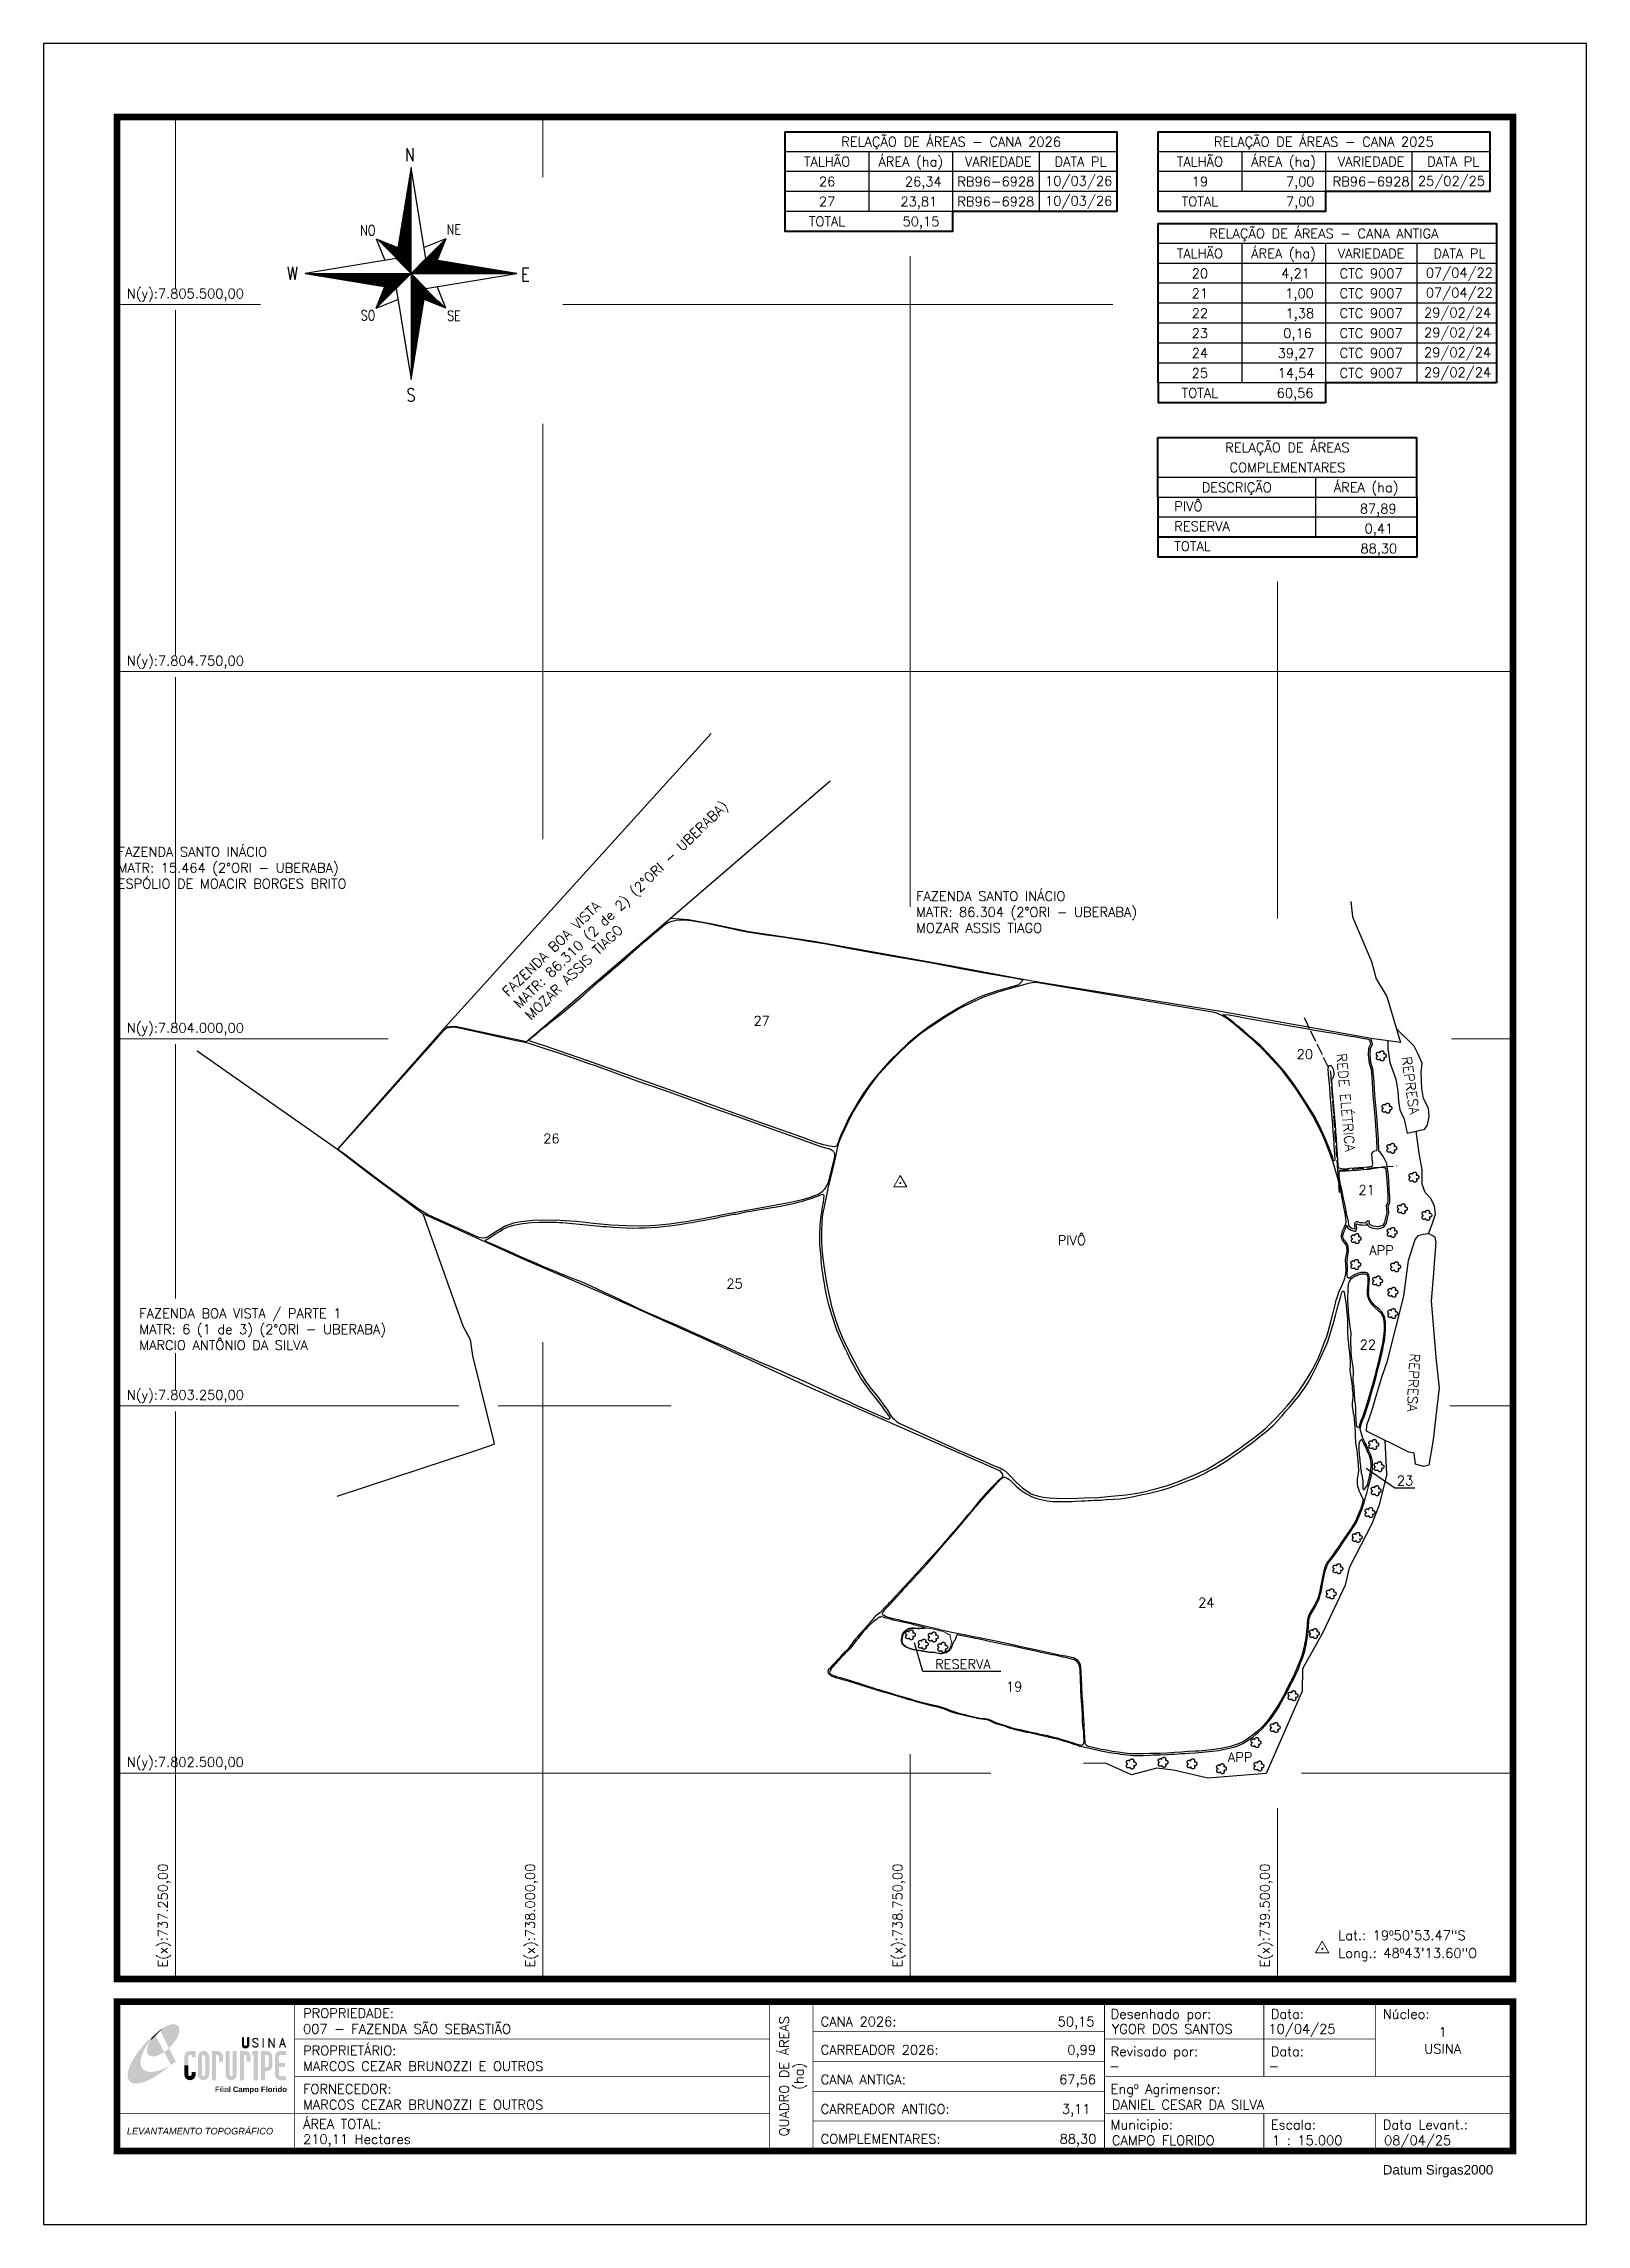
# Model space of a CAD drawing. Header units: millimetres. Extents: x 736981 to 740131, y 7801578 to 7806033.
import ezdxf
from ezdxf.enums import TextEntityAlignment as Align

# ---------------------------------------------------------------- set-up
doc = ezdxf.new("R2010")
doc.units = ezdxf.units.MM
for name, pattern in [('ACAD_ISO04W100', [30, 24, -3, 0, -3]), ('CONTINUO', [0]), ('LIN0', [0])]:
    doc.linetypes.add(name, pattern=pattern)
for name, color, linetype, lineweight in [('0114000007', 1, 'Continuous', 25), ('0114000007019', 5, 'Continuous', 25), ('0114000007020', 5, 'Continuous', 25), ('0114000007021', 5, 'Continuous', 25), ('0114000007022', 5, 'Continuous', 25), ('0114000007023', 5, 'Continuous', 25), ('0114000007024', 5, 'Continuous', 25), ('0114000007025', 5, 'Continuous', 25), ('0114000007026', 5, 'Continuous', 25), ('0114000007027', 5, 'Continuous', 25), ('MALHA', 253, 'Continuous', 13), ('RESERVA', 3, 'Continuous', 0)]:
    doc.layers.add(name, color=color, linetype=linetype, lineweight=lineweight)
for name, color, linetype in [("CURSOS_D'AGUA", 174, 'Continuous'), ('MARGEM', 7, 'CONTINUO'), ('MATO', 94, 'Continuous'), ('PIVO', 5, 'Continuous'), ('QUADRO_DE_AREAS_CANA_2026', 7, 'Continuous'), ('QUADRO_DE_AREAS_CANA_ANTIGA', 7, 'Continuous'), ('QUADRO_DE_AREAS_COMPLEMENTARES', 7, 'Continuous'), ('REDE_DE_LUZ', 6, 'Continuous'), ('SETA_NORTE', 3, 'Continuous'), ('TEXTO', 7, 'Continuous')]:
    doc.layers.add(name, color=color, linetype=linetype)
doc.styles.add('ARIAL', font='arial.ttf')
doc.styles.add('marcelo', font='arial.ttf')
doc.styles.add('ROMANS', font='', dxfattribs={"height": 0.2})
doc.styles.add('SIMPLEX', font='simplex', dxfattribs={"height": 0.2})
doc.styles.get("Standard").update_dxf_attribs({"font": 'arial.ttf'})
doc.styles.get('ROMANS').set_extended_font_data('romans.shx')

msp = doc.modelspace()

# ---------------------------------------------------------------- texts
at = {"layer": 'MALHA', "char_height": 19.5, "width": 259.071, "attachment_point": 1, "style": 'ROMANS'}
for s, insert in [('N(y):7.805.500,00', (737150.5, 7805532.1, 1127.4)), ('N(y):7.804.750,00', (737150.5, 7804782.1, 1127.4)), ('N(y):7.804.000,00', (737150.5, 7804032.1, 1127.4)), ('N(y):7.803.250,00', (737150.5, 7803282.1, 1127.4)), ('N(y):7.802.500,00', (737150.4, 7802532.1, 1127.4))]:
    msp.add_mtext(s, dxfattribs=dict(at, insert=insert))
at = {"layer": 'MALHA', "char_height": 19.5, "width": 227.854, "attachment_point": 1, "rotation": 90, "style": 'ROMANS'}
for s, insert in [('E(x):737.250,00', (737214.3, 7802102.7, 1127.4)), ('E(x):738.000,00', (737964.3, 7802102.7, 1127.4)), ('E(x):738.750,00', (738714.3, 7802102.7, 1127.4)), ('E(x):739.500,00', (739464.3, 7802102.7, 1127.4))]:
    msp.add_mtext(s, dxfattribs=dict(at, insert=insert))
at = {"layer": 'MARGEM', "linetype": 'Continuous', "lineweight": 9}
for s, style, p in [('PROPRIEDADE:', 'SIMPLEX', (737510.3, 7802019.1, 1127.4)), ('Desenhado por:', 'SIMPLEX', (739159.3, 7802017.6, 1127.4)), ('Data:', 'SIMPLEX', (739486.3, 7802017.6, 1127.4)), ('Núcleo:', 'SIMPLEX', (739715, 7802017.6, 1127.4)), ('PROPRIETÁRIO:', 'SIMPLEX', (737510.3, 7801942.9, 1127.4)), ('Revisado por:', 'SIMPLEX', (739159.3, 7801941, 1127.4)), ('Data:', 'SIMPLEX', (739486.3, 7801941, 1127.4)), ('FORNECEDOR:', 'SIMPLEX', (737510.3, 7801864.4, 1127.4)), ('Engº Agrimensor:', 'SIMPLEX', (739159.3, 7801864.4, 1127.4)), ('ÁREA TOTAL:', 'SIMPLEX', (737510.3, 7801792.7, 1127.4)), ('Municipio:', 'SIMPLEX', (739159.3, 7801791.5, 1127.4)), ('Escala:', 'SIMPLEX', (739486.3, 7801791.5, 1127.4)), ('Data Levant.:', 'SIMPLEX', (739715, 7801791.5, 1127.4)), ('Datum Sirgas2000', 'marcelo', (739715, 7801699.3, 1127.4))]:
    msp.add_text(s, height=19.5, dxfattribs=dict(at, style=style)).set_placement(p, align=Align.TOP_LEFT)
at = {"layer": 'MARGEM', "linetype": 'Continuous', "style": 'SIMPLEX'}
for s, p in [('QUADRO DE ÁREAS', (738492.6, 7801880.6, 1127.4)), ('(ha)', (738522.5, 7801880.6, 1127.4))]:
    msp.add_text(s, height=19.5, rotation=90, dxfattribs=at).set_placement(p, align=Align.MIDDLE_CENTER)
at = {"layer": 'MARGEM', "color": 7, "linetype": 'Continuous', "style": 'SIMPLEX'}
for s, p in [('CANA 2026:', (738567.2, 7802002, 1127.4)), ('CARREADOR 2026:', (738567.2, 7801944.3, 1127.4)), ('CANA ANTIGA:', (738567.2, 7801883.8, 1127.4)), ('CARREADOR ANTIGO:', (738567.2, 7801823.4, 1127.4)), ('COMPLEMENTARES:', (738567.2, 7801762.4, 1127.4))]:
    msp.add_text(s, height=19.5, dxfattribs=at).set_placement(p, align=Align.TOP_LEFT)
for s, p in [('50,15', (739126.3, 7802002, 1127.4)), ('0,99', (739129.4, 7801944.3, 1127.4)), ('67,56', (739129.4, 7801883.8, 1127.4)), ('3,11', (739118.2, 7801823.4, 1127.4)), ('88,30', (739130.2, 7801762.4, 1127.4))]:
    msp.add_text(s, height=19.5, dxfattribs=at).set_placement(p, align=Align.TOP_RIGHT)
at = {"layer": 'MARGEM', "linetype": 'Continuous', "style": 'SIMPLEX'}
for s, p in [('007 - FAZENDA SÃO SEBASTIÃO', (737510.3, 7801987, 1127.4)), ('YGOR DOS SANTOS', (739161.8, 7801987, 1127.4)), ('10/04/25', (739481.4, 7801987, 1127.4)), ('MARCOS CEZAR BRUNOZZI E OUTROS', (737510.3, 7801910.8, 1127.4)), ('-', (739156, 7801910.8, 1127.4)), ('-', (739481.4, 7801910.8, 1127.4)), ('MARCOS CEZAR BRUNOZZI E OUTROS', (737510.3, 7801832.3, 1127.4)), ('DANIEL CESAR DA SILVA', (739161.8, 7801832.3, 1127.4)), ('210,11 Hectares', (737510.3, 7801761.7, 1127.4)), ('CAMPO FLORIDO', (739161.8, 7801759.4, 1127.4)), ('1 : 15.000', (739488.8, 7801759.4, 1127.4)), ('08/04/25', (739717.6, 7801759.4, 1127.4))]:
    msp.add_text(s, height=19.5, dxfattribs=at).set_placement(p, align=Align.TOP_LEFT)
for s, p in [('1', (739837.3, 7801980.7, 1127.4)), ('USINA', (739837.3, 7801946.3, 1127.4))]:
    msp.add_text(s, height=19.5, dxfattribs=at).set_placement(p, align=Align.TOP_CENTER)
at = {"layer": 'MARGEM', "color": 3, "linetype": 'ByBlock', "lineweight": 5, "insert": (737150.6, 7801775.2, 1127.4), "char_height": 13.5, "attachment_point": 1}
msp.add_mtext_dynamic_manual_height_columns('{\\fArial|b0|i1|c0|p34;\\C7;LEVANTAMENTO TOPOGRÁFICO}', width=1017.673, gutter_width=1, heights=[-17.1], dxfattribs=at)
at = {"layer": 'QUADRO_DE_AREAS_CANA_2026', "linetype": 'Continuous', "style": 'SIMPLEX'}
for s, p in [('RELAÇÃO DE ÁREAS - CANA 2026', (738833.5, 7805832.6, 1127.4)), ('TALHÃO', (738580.3, 7805791.9, 1127.4)), ('ÁREA (ha)', (738751.1, 7805791.9, 1127.4)), ('VARIEDADE', (738929.9, 7805791.9, 1127.4)), ('DATA PL', (739097.7, 7805791.9, 1127.4)), ('26', (738580.3, 7805751.2, 1127.4)), ('RB96-6928', (738924.8, 7805751.2, 1127.4)), ('10/03/26', (739094, 7805752.5, 1127.4)), ('27', (738580.3, 7805710.5, 1127.4)), ('RB96-6928', (738924.8, 7805710.5, 1127.4)), ('10/03/26', (739094, 7805711.8, 1127.4)), ('TOTAL', (738580.3, 7805669.8, 1127.4))]:
    msp.add_text(s, height=19.5, dxfattribs=at).set_placement(p, align=Align.MIDDLE_CENTER)
for s, p in [('26,34', (738814.3, 7805741.3, 1127.4)), ('23,81', (738805.2, 7805700.6, 1127.4)), ('50,15', (738809.6, 7805659.9, 1127.4))]:
    msp.add_text(s, height=19.5, dxfattribs=at).set_placement(p, align=Align.RIGHT)
at = {"layer": 'QUADRO_DE_AREAS_CANA_ANTIGA', "linetype": 'Continuous', "style": 'SIMPLEX'}
for s, p in [('RELAÇÃO DE ÁREAS - CANA 2025', (739594.6, 7805832.6, 1127.4)), ('TALHÃO', (739341.5, 7805791.9, 1127.4)), ('ÁREA (ha)', (739512.3, 7805791.9, 1127.4)), ('VARIEDADE', (739691.1, 7805791.9, 1127.4)), ('DATA PL', (739858.8, 7805791.9, 1127.4)), ('19', (739341.5, 7805751.2, 1127.4)), ('RB96-6928', (739691.1, 7805751.2, 1127.4)), ('25/02/25', (739855.2, 7805752.5, 1127.4)), ('TOTAL', (739341.5, 7805710.5, 1127.4)), ('RELAÇÃO DE ÁREAS - CANA ANTIGA', (739594.6, 7805645, 1127.4)), ('TALHÃO', (739341.5, 7805604.3, 1127.4)), ('ÁREA (ha)', (739512.3, 7805604.3, 1127.4)), ('VARIEDADE', (739691.1, 7805604.3, 1127.4)), ('DATA PL', (739871.3, 7805604.3, 1127.4)), ('20', (739341.5, 7805563.6, 1127.4)), ('CTC 9007', (739691.1, 7805563.6, 1127.4)), ('07/04/22', (739871.3, 7805564.9, 1127.4)), ('21', (739341.5, 7805522.9, 1127.4)), ('CTC 9007', (739691.1, 7805522.9, 1127.4)), ('07/04/22', (739871.3, 7805524.2, 1127.4)), ('22', (739341.5, 7805482.2, 1127.4)), ('CTC 9007', (739691.1, 7805482.2, 1127.4)), ('29/02/24', (739867.7, 7805483.5, 1127.4)), ('23', (739341.5, 7805441.5, 1127.4)), ('CTC 9007', (739691.1, 7805441.5, 1127.4)), ('29/02/24', (739867.7, 7805442.8, 1127.4)), ('24', (739341.5, 7805400.8, 1127.4)), ('CTC 9007', (739691.1, 7805400.8, 1127.4)), ('29/02/24', (739867.7, 7805402.1, 1127.4)), ('25', (739341.5, 7805360.1, 1127.4)), ('CTC 9007', (739691.1, 7805360.1, 1127.4)), ('29/02/24', (739867.7, 7805361.4, 1127.4)), ('TOTAL', (739341.5, 7805319.4, 1127.4))]:
    msp.add_text(s, height=19.5, dxfattribs=at).set_placement(p, align=Align.MIDDLE_CENTER)
for s, p in [('7,00', (739575.5, 7805741.3, 1127.4)), ('7,00', (739575.5, 7805700.6, 1127.4)), ('4,21', (739566.2, 7805553.8, 1127.4)), ('1,00', (739574.2, 7805513.1, 1127.4)), ('1,38', (739574.8, 7805472.3, 1127.4)), ('0,16', (739570.2, 7805431.6, 1127.4)), ('39,27', (739575.5, 7805390.9, 1127.4)), ('14,54', (739575.5, 7805350.2, 1127.4)), ('60,56', (739573.5, 7805309.5, 1127.4))]:
    msp.add_text(s, height=19.5, dxfattribs=at).set_placement(p, align=Align.RIGHT)
at = {"layer": 'QUADRO_DE_AREAS_COMPLEMENTARES', "linetype": 'Continuous', "style": 'SIMPLEX'}
for s, p in [('RELAÇÃO DE ÁREAS', (739520.1, 7805207.8)), ('COMPLEMENTARES', (739520.1, 7805167.1)), ('DESCRIÇÃO', (739416.7, 7805126.4)), ('ÁREA (ha)', (739680.9, 7805126.4))]:
    msp.add_text(s, height=19.5, dxfattribs=at).set_placement(p, align=Align.MIDDLE_CENTER)
for s, p in [('PIVÔ', (739289.2, 7805087.7)), ('RESERVA', (739289.2, 7805047)), ('TOTAL', (739289.2, 7805006.3))]:
    msp.add_text(s, height=19.5, dxfattribs=at).set_placement(p, align=Align.MIDDLE_LEFT)
for s, p in [('87,89', (739743.2, 7805073.2)), ('0,41', (739736.2, 7805032.5)), ('88,30', (739744.4, 7804991.8))]:
    msp.add_text(s, height=19.5, dxfattribs=at).set_placement(p, align=Align.RIGHT)
at = {"layer": 'REDE_DE_LUZ', "linetype": 'CONTINUO', "insert": (739639.5, 7803869.8), "char_height": 20, "attachment_point": 5, "rotation": 275.1167, "style": 'ROMANS'}
msp.add_mtext_dynamic_manual_height_columns('REDE ELÉTRICA', width=357.334, gutter_width=1, heights=[-23.8], dxfattribs=at)
at = {"layer": 'TEXTO', "linetype": 'Continuous', "style": 'SIMPLEX'}
for s, p in [('25', (738374.7, 7803490.1)), ('22', (739667.6, 7803365.2)), ('23', (739743.7, 7803087.5)), ('24', (739337.9, 7802838.5))]:
    msp.add_text(s, height=19.5, dxfattribs=at).set_placement(p)
at = {"layer": 'TEXTO', "linetype": 'ByBlock', "style": 'SIMPLEX'}
for s, p in [('Lat.: 19º50\'53.47"S', (739624.1, 7802158.7, 2112.5)), ('Long.: 48º43\'13.60"O', (739624.1, 7802122.5, 2112.5))]:
    msp.add_text(s, height=19.5, dxfattribs=at).set_placement(p)
at = {"layer": 'TEXTO', "insert": (737975.5, 7804036.7), "char_height": 20, "width": 930.823, "attachment_point": 7, "rotation": 44, "style": 'ROMANS'}
msp.add_mtext('FAZENDA BOA VISTA \\PMATR: 86.310 (2 de 2) (2°ORI - UBERABA)\\PMOZAR ASSIS TIAGO', dxfattribs=at)
at = {"layer": 'TEXTO', "linetype": 'Continuous', "char_height": 19.5, "attachment_point": 7, "style": 'SIMPLEX'}
for s, insert, width in [('FAZENDA SANTO INÁCIO\\PMATR: 15.464 (2°ORI - UBERABA)\\PESPÓLIO DE MOACIR BORGES BRITO', (737131.8, 7804307), 985.117), ('FAZENDA SANTO INÁCIO\\PMATR: 86.304 (2°ORI - UBERABA)\\PMOZAR ASSIS TIAGO', (738761.9, 7804216.6), 754.096), ('FAZENDA BOA VISTA / PARTE 1\\PMATR: 6 (1 de 3) (2°ORI - UBERABA)\\PMARCIO ANTÔNIO DA SILVA', (737175.8, 7803364.3), 630.661)]:
    msp.add_mtext(s, dxfattribs=dict(at, insert=insert, width=width))
at = {"layer": 'TEXTO', "linetype": 'Continuous', "char_height": 19.5, "style": 'SIMPLEX'}
for s, width, heights, insert, attachment_point in [('{\\C7;27}', 44.863, [-19.5], (738430, 7804046.4), 1), ('{\\C7;20}', 44.863, [-19.5], (739539.1, 7803978.3), 1), ('{\\C7;26}', 89.794, [-19.5], (738000.7, 7803806), 1), ('{\\C7;21}', 44.863, [-19.5], (739665.2, 7803701), 1), ('PIVÔ', 171.182, [-23.2], (739080, 7803588.4), 5), ('{\\C7;APP}', 44.863, [-19.5], (739712.5, 7803567.8), 5), ('RESERVA', 171.182, [-19.5], (738857.6, 7802722.4), 5), ('{\\C7;19}', 61.855, [-19.5], (738945.6, 7802686.3), 1), ('{\\C7;APP}', 61.855, [-19.5], (739423.8, 7802532.4), 5)]:
    msp.add_mtext_dynamic_manual_height_columns(s, width=width, gutter_width=1, heights=heights, dxfattribs=dict(at, insert=insert, attachment_point=attachment_point))
at = {"layer": 'TEXTO', "linetype": 'CONTINUO', "char_height": 20, "attachment_point": 5, "style": 'ROMANS'}
for insert, rotation in [((739771.6, 7803904.5), 278.0064), ((739777.6, 7803297.7), 267.1356)]:
    msp.add_mtext_dynamic_manual_height_columns('REPRESA', width=171.182, gutter_width=1, heights=[-20], dxfattribs=dict(at, insert=insert, rotation=rotation))

# ---------------------------------------------------------------- blocks, each defined once
blk = doc.blocks.new('A$C78F83FB3')
at = {"layer": 'MARGEM'}
h = blk.add_hatch(color=20, dxfattribs=at)
edge = h.paths.add_edge_path()
edge.add_ellipse((19.49, 23.77), major_axis=(-6.68, -6.67), ratio=0.469426, start_angle=292.73277, end_angle=601.25787)
edge.add_ellipse((22.83, 22.05), major_axis=(12.64, 11.29), ratio=0.457614, start_angle=79.90686, end_angle=107.91393)
edge = h.paths.add_edge_path()
edge.add_ellipse((18.28, 18.7), major_axis=(13.95, 13.59), ratio=0.386848, start_angle=63.96117, end_angle=264.59932)
edge.add_ellipse((22.83, 22.05), major_axis=(12.64, 11.29), ratio=0.457614, start_angle=107.91393, end_angle=245.11815, ccw=False)
edge.add_ellipse((19.49, 23.77), major_axis=(-6.68, -6.67), ratio=0.469426, start_angle=241.25787, end_angle=292.73277, ccw=False)
for color, points in [(20, [(15.46, 26.12), (14.17, 24.81), (14.06, 24.24), (14.39, 23.97), (14.67, 24.54), (19.47, 29.32), (18.48, 28.66), (17.31, 27.78)]), (7, [(58.42, 24.9), (57.9, 24.9), (57.9, 21.73, -0.414214), (57.15, 20.98), (56.84, 20.98, -0.414214), (56.09, 21.73), (56.09, 24.9), (55.57, 24.9), (55.57, 21.73, 0.414214), (56.84, 20.46), (57.15, 20.46, 0.414214), (58.42, 21.73)]), (7, [(61.7, 24.9), (61.23, 24.9, 0.396318), (60.04, 23.78), (60.04, 23.72, 0.151912), (60.39, 22.97), (60.46, 22.92), (62.18, 22), (62.85, 21.83, 0.12407), (62.51, 22.42), (60.75, 23.36, -0.13192), (60.56, 23.77, -0.385578), (61.23, 24.37), (61.7, 24.37, -0.414214), (62.37, 23.7), (62.89, 23.7, 0.414214)]), (7, [(62.37, 23.7), (62.89, 23.7, 0.414214), (61.7, 24.9), (61.23, 24.9, 0.396318), (60.04, 23.78), (60.04, 23.72, 0.151912), (60.39, 22.97), (60.46, 22.92), (62.18, 22), (62.18, 22, -0.131921), (62.37, 21.59, -0.385578), (61.7, 20.98), (61.23, 20.98, -0.414214), (60.56, 21.65), (60.04, 21.65, 0.414214), (61.23, 20.46), (61.7, 20.46, 0.402546), (62.89, 21.61, 0.165292), (62.51, 22.42), (60.75, 23.36, -0.13192), (60.56, 23.77, -0.385578), (61.23, 24.37), (61.7, 24.37, -0.414214)]), (7, [(30.97, 12.46), (29.13, 12.46), (29.13, 8.21, 1), (34.29, 8.21), (34.29, 9.41), (32.45, 9.41), (32.45, 8.21, -1), (30.97, 8.21)])]:
    blk.add_hatch(color=color, dxfattribs=at).paths.add_polyline_path(points)
h = blk.add_hatch(color=7, dxfattribs=at)
h.paths.add_polyline_path([(65.24, 24.9), (64.72, 24.9), (64.72, 20.46), (65.24, 20.46)])
h.paths.add_polyline_path([(67.38, 20.46), (67.9, 20.46), (67.9, 23.74), (69.74, 20.46), (70.23, 20.46), (70.23, 24.9), (69.71, 24.9), (69.71, 21.58), (67.85, 24.9), (67.38, 24.9)])
h.paths.add_polyline_path([(72.17, 20.46), (72.72, 20.46), (73.14, 21.73), (74.49, 21.73), (74.9, 20.46), (75.45, 20.46), (74, 24.9), (73.62, 24.9)])
h.paths.add_polyline_path([(73.81, 23.8), (74.32, 22.25), (73.31, 22.25)], flags=16)
h = blk.add_hatch(color=7, dxfattribs=at)
h.paths.add_polyline_path([(31.71, 18.93, 0.414214), (29.13, 16.35), (29.13, 12.46), (30.97, 12.46), (30.97, 16.35, -0.414214), (31.71, 17.09), (32.45, 17.09), (32.45, 16.02), (34.29, 16.02), (34.29, 18.93)])
h.paths.add_polyline_path([(44.15, 17.09, -0.414214), (44.89, 16.35), (44.89, 14.1), (46.72, 14.1), (46.72, 16.17, 0.433937), (44.15, 18.93), (41.77, 18.93), (41.77, 12.46), (43.61, 12.46), (43.61, 17.09)])
h.paths.add_polyline_path([(43.61, 12.46), (41.77, 12.46), (41.77, 5.62), (43.61, 5.62)])
h.paths.add_polyline_path([(47.92, 12.46), (49.75, 12.46), (49.75, 18.93), (47.92, 18.93)])
h.paths.add_polyline_path([(52.91, 18.93), (51.08, 18.93), (51.08, 12.46), (52.91, 12.46)])
h.paths.add_polyline_path([(51.08, 8.12, -1), (49.75, 8.12), (49.75, 12.46), (47.92, 12.46), (47.92, 8.12, 1), (52.91, 8.12), (52.91, 12.46), (51.08, 12.46)])
h.paths.add_polyline_path([(54.41, 12.46), (56.25, 12.46), (56.25, 17.09), (56.79, 17.09, -0.414214), (57.53, 16.35), (57.53, 14.1), (59.36, 14.1), (59.36, 16.17, 0.433937), (56.79, 18.93), (54.41, 18.93)])
h.paths.add_polyline_path([(56.25, 12.46), (54.41, 12.46), (54.41, 5.62), (56.25, 5.62)])
h.paths.add_polyline_path([(60.73, 12.46), (62.58, 12.46), (62.58, 18.93), (60.02, 18.93), (60.02, 17.08), (60.73, 17.08)])
h.paths.add_polyline_path([(62.58, 12.46), (60.73, 12.46), (60.73, 5.62), (62.58, 5.62)])
h.paths.add_polyline_path([(64.06, 12.46), (65.82, 12.46), (65.82, 17.17), (66.66, 17.17, -0.450417), (67.48, 16.25), (67.48, 12.46), (69.24, 12.46, 0.002307), (69.24, 12.48, 0.005282), (69.23, 12.54, -0.000938), (69.23, 12.53), (69.23, 16.17, 0.433937), (66.66, 18.93), (64.06, 18.93)])
h.paths.add_polyline_path([(64.06, 5.62), (65.82, 5.62), (65.82, 9.77), (66.66, 9.77, 0.426056), (69.24, 12.46), (67.48, 12.46), (67.48, 12.45, -0.450417), (66.66, 11.53), (65.82, 11.53), (65.82, 12.46), (64.06, 12.46)])
h.paths.add_polyline_path([(70.37, 12.46), (74.87, 12.46), (74.87, 13.44), (72.21, 13.44), (72.21, 16.35, -0.414214), (72.95, 17.09), (75.38, 17.09), (75.38, 18.93), (72.95, 18.93, 0.414214), (70.37, 16.35)])
h.paths.add_polyline_path([(72.21, 11.62), (74.87, 11.62), (74.87, 12.46), (70.37, 12.46), (70.37, 8.21, 0.414214), (72.95, 5.62), (75.38, 5.62), (75.38, 7.47), (72.95, 7.47, -0.414214), (72.21, 8.21)])
h = blk.add_hatch(color=7, dxfattribs=at)
h.paths.add_polyline_path([(35.29, 16.35), (35.29, 8.21, 1), (40.46, 8.21, 0.016978), (40.45, 8.38), (40.45, 16.17, 0.433937), (37.88, 18.93), (37.87, 18.93, 0.41391)])
h.paths.add_polyline_path([(38.62, 16.35), (38.62, 8.21, -1), (37.13, 8.21), (37.13, 16.35, -1)], flags=16)
at = {"layer": 'MARGEM', "linetype": 'Continuous'}
blk.add_lwpolyline([(58.42, 24.9), (57.9, 24.9), (57.9, 21.73, -0.414214), (57.15, 20.98), (56.84, 20.98, -0.414214), (56.09, 21.73), (56.09, 24.9), (55.57, 24.9), (55.57, 21.73, 0.414214), (56.84, 20.46), (57.15, 20.46, 0.414214), (58.42, 21.73), (58.42, 24.9)], format="xyb", close=True, dxfattribs=at)
at = {"layer": 'MARGEM', "color": 252, "insert": (43.05, 2.72), "char_height": 2.5, "attachment_point": 1, "style": 'ARIAL'}
blk.add_mtext_dynamic_manual_height_columns('Filial {\\fArial|b1|i0|c0|p34;Campo Florido}', width=33.0271, gutter_width=2.46, heights=[2.95], dxfattribs=at)
blk = doc.blocks.new('mato')
at = {"layer": 'MATO', "color": 94, "linetype": 'CONTINUO'}
blk.add_lwpolyline([(734601.6, 7824194.7), (734600.8, 7824194.1), (734600, 7824193.3), (734599.1, 7824192.6), (734598, 7824192.3), (734596.9, 7824192.2), (734595.8, 7824192.2), (734594.9, 7824192.4), (734594.2, 7824192.7), (734593.5, 7824193.1), (734592.9, 7824193.6), (734592.3, 7824194.1), (734591.8, 7824194.7), (734591.5, 7824195.3), (734591.3, 7824195.9), (734591.2, 7824196.6), (734591, 7824197.5), (734591, 7824198.4), (734591, 7824199.3), (734591.2, 7824200), (734591.5, 7824200.5), (734591.9, 7824201), (734592.1, 7824201.5), (734592.4, 7824201.9), (734592.8, 7824202.3), (734594.2, 7824203.2), (734594.7, 7824203.6), (734594.5, 7824203.7), (734593.5, 7824204), (734593.1, 7824204.2), (734592.7, 7824204.5), (734592.3, 7824204.9), (734591.8, 7824205.6), (734591.3, 7824206.3), (734590.9, 7824207.1), (734590.7, 7824208), (734590.6, 7824208.8), (734590.7, 7824209.7), (734590.9, 7824210.7), (734591.3, 7824211.6), (734591.7, 7824212.4), (734592, 7824212.8), (734592.3, 7824213.1), (734592.7, 7824213.4), (734593.3, 7824213.8), (734593.9, 7824214.2), (734594.6, 7824214.5), (734595.3, 7824214.7), (734596, 7824214.8), (734596.6, 7824214.8), (734597.2, 7824214.8), (734597.8, 7824214.7), (734598.2, 7824214.6), (734598.7, 7824214.4), (734599.1, 7824214.3), (734599.5, 7824214), (734600, 7824213.4), (734600.5, 7824213), (734600.9, 7824212.8), (734601.1, 7824213.4), (734601.2, 7824214.2), (734601.3, 7824215.1), (734601.4, 7824215.5), (734601.5, 7824215.8), (734602, 7824216.5), (734602.3, 7824217), (734602.7, 7824217.4), (734603.2, 7824217.6), (734603.7, 7824217.8), (734604.3, 7824218), (734605.3, 7824218.4), (734605.8, 7824218.6), (734606.3, 7824218.7), (734606.9, 7824218.8), (734607.5, 7824218.8), (734608, 7824218.8), (734608.6, 7824218.7), (734609.1, 7824218.6), (734609.5, 7824218.4), (734610, 7824218.1), (734610.4, 7824217.9), (734610.7, 7824217.6), (734611, 7824217.2), (734611.3, 7824216.8), (734611.7, 7824216.3), (734611.9, 7824215.7), (734612.2, 7824215.1), (734612.4, 7824214.6), (734612.5, 7824214), (734612.5, 7824213.3), (734612.2, 7824212.1), (734611.9, 7824210.9), (734611.7, 7824210), (734612.4, 7824209.8), (734613.2, 7824209.9), (734614.1, 7824210), (734614.7, 7824209.9), (734615.4, 7824209.8), (734616, 7824209.5), (734616.6, 7824209.1), (734617.3, 7824208.6), (734617.8, 7824208.1), (734618.2, 7824207.9), (734618.6, 7824207.5), (734618.8, 7824207), (734619, 7824205.5), (734619.1, 7824203.9), (734619.1, 7824202.4), (734618.8, 7824201.5), (734618.4, 7824200.9), (734618, 7824200.3), (734617.5, 7824199.8), (734617, 7824199.3), (734616.5, 7824199), (734615.7, 7824198.7), (734614.9, 7824198.5), (734614.1, 7824198.3), (734613.3, 7824198.6), (734612.6, 7824198.7), (734612.1, 7824198.5), (734612.3, 7824197.3), (734613.2, 7824194.3), (734613.1, 7824193.5), (734613, 7824192.9), (734612.3, 7824191.8), (734611.9, 7824191.2), (734611.4, 7824190.7), (734611, 7824190.3), (734610.6, 7824189.9), (734610.1, 7824189.6), (734609.5, 7824189.4), (734608.8, 7824189.2), (734608.2, 7824189.2), (734607.5, 7824189.1), (734606.8, 7824189.2), (734605.7, 7824189.3), (734605.3, 7824189.5), (734604.8, 7824189.7), (734604.2, 7824190.1), (734603.7, 7824190.7), (734603.2, 7824191.3), (734602.7, 7824191.7), (734602.3, 7824192.2), (734602, 7824192.7), (734601.9, 7824194.3), (734601.7, 7824195)], dxfattribs=at)
blk = doc.blocks.new('A$C309442C0')
at = {"layer": 'SETA_NORTE', "linetype": 'Continuous'}
h = blk.add_hatch(dxfattribs=at)
h.set_pattern_fill('ANSI31', color=256, scale=0.1375, angle=-90, style=0)
h.set_pattern_definition([(315, (-215853.3434, 13873.16845), (0.3086963042, 0.3086963042), [])])
h.paths.add_polyline_path([(73.5, 97.4), (74.7, 104.9), (60, 110.8)])
h = blk.add_hatch(dxfattribs=at)
h.set_pattern_fill('ANSI31', color=256, scale=0.1375, angle=180, style=0)
h.set_pattern_definition([(225, (13869.59828, 216024.21475), (0.3086963042, -0.3086963042), [])])
h.paths.add_polyline_path([(93.8, 97.4), (101.4, 96.2), (107.3, 110.8)])
h = blk.add_hatch(dxfattribs=at)
h.set_pattern_fill('ANSI31', color=256, scale=0.1375, style=0)
h.set_pattern_definition([(45, (-13702.2971, -215849.77324), (-0.3086963042, 0.3086963042), [])])
h.paths.add_polyline_path([(73.5, 77), (65.9, 78.3), (60, 63.6)])
h = blk.add_hatch(dxfattribs=at)
h.set_pattern_fill('ANSI31', color=256, scale=0.1375, angle=90, style=0)
h.set_pattern_definition([(135, (216020.6446, -13698.72693), (-0.3086963042, -0.3086963042), [])])
h.paths.add_polyline_path([(93.8, 77), (92.6, 69.5), (107.3, 63.6)])
for p, q in [((81.6, 146.8), (83.7, 148.9)), ((81.7, 147.6), (83.7, 149.5)), ((81.8, 148.3), (83.7, 150.1)), ((82, 149.1), (83.7, 150.8)), ((82.1, 149.9), (83.7, 151.4)), ((82.2, 150.6), (83.7, 152.1)), ((82.3, 151.4), (83.7, 152.7)), ((82.5, 152.2), (83.7, 153.3)), ((82.6, 152.9), (83.7, 154)), ((82.7, 153.7), (83.7, 154.6)), ((82.9, 154.4), (83.7, 155.2)), ((83, 155.2), (83.7, 155.9)), ((83.1, 156), (83.7, 156.5)), ((83.2, 156.7), (83.7, 157.2)), ((83.4, 157.5), (83.7, 157.8)), ((83.5, 158.3), (83.7, 158.4)), ((83.6, 159), (83.7, 159.1)), ((78.7, 129.3), (83.7, 134.2)), ((78.8, 130), (83.7, 134.9)), ((79, 130.8), (83.7, 135.5)), ((79.1, 131.6), (83.7, 136.1)), ((79.2, 132.3), (83.7, 136.8)), ((79.3, 133.1), (83.7, 137.4)), ((79.5, 133.8), (83.7, 138)), ((79.6, 134.6), (83.7, 138.7)), ((79.7, 135.4), (83.7, 139.3)), ((79.8, 136.1), (83.7, 140)), ((80, 136.9), (83.7, 140.6)), ((80.1, 137.7), (83.7, 141.2)), ((80.2, 138.4), (83.7, 141.9)), ((80.3, 139.2), (83.7, 142.5)), ((80.5, 139.9), (83.7, 143.1)), ((80.6, 140.7), (83.7, 143.8)), ((80.7, 141.5), (83.7, 144.4)), ((80.8, 142.2), (83.7, 145)), ((81, 143), (83.7, 145.7)), ((81.1, 143.8), (83.7, 146.3)), ((81.2, 144.5), (83.7, 147)), ((81.3, 145.3), (83.7, 147.6)), ((81.5, 146.1), (83.7, 148.2)), ((75.7, 111), (83.7, 118.9)), ((75.8, 111.7), (83.7, 119.6)), ((75.9, 112.5), (83.7, 120.2)), ((76.1, 113.3), (83.7, 120.8)), ((76.2, 114), (83.7, 121.5)), ((76.3, 114.8), (83.7, 122.1)), ((76.4, 115.5), (83.7, 122.8)), ((76.6, 116.3), (83.7, 123.4)), ((76.7, 117.1), (83.7, 124)), ((76.8, 117.8), (83.7, 124.7)), ((76.9, 118.6), (83.7, 125.3)), ((77.1, 119.4), (83.7, 125.9)), ((77.2, 120.1), (83.7, 126.6)), ((77.3, 120.9), (83.7, 127.2)), ((77.4, 121.6), (83.7, 127.8)), ((77.6, 122.4), (83.7, 128.5)), ((77.7, 123.2), (83.7, 129.1)), ((77.8, 123.9), (83.7, 129.8)), ((78, 124.7), (83.7, 130.4)), ((78.1, 125.5), (83.7, 131)), ((78.2, 126.2), (83.7, 131.7)), ((78.3, 127), (83.7, 132.3)), ((78.5, 127.7), (83.7, 132.9)), ((78.6, 128.5), (83.7, 133.6)), ((60, 110.8), (74.7, 104.9)), ((60, 110.8), (65.9, 96.2)), ((73.5, 97.3), (83.7, 107.5)), ((73.6, 98), (83.7, 108.1)), ((73.7, 98.8), (83.7, 108.7)), ((73.8, 99.5), (83.7, 109.4)), ((73.8, 97), (83.7, 106.8)), ((73.9, 100.3), (83.7, 110)), ((74.1, 101.1), (83.7, 110.6)), ((74.2, 101.8), (83.7, 111.3)), ((74.2, 96.7), (83.7, 106.2)), ((74.3, 102.6), (83.7, 111.9)), ((74.4, 103.3), (83.7, 112.6)), ((74.5, 96.4), (83.7, 105.6)), ((74.6, 104.1), (83.7, 113.2)), ((74.7, 104.9), (83.7, 113.8)), ((74.8, 105.6), (83.7, 114.5)), ((74.8, 96.1), (83.7, 104.9)), ((74.9, 106.4), (83.7, 115.1)), ((75.1, 107.2), (83.7, 115.7)), ((75.1, 95.7), (83.7, 104.3)), ((75.2, 107.9), (83.7, 116.4)), ((75.3, 108.7), (83.7, 117)), ((75.4, 109.4), (83.7, 117.7)), ((75.6, 110.2), (83.7, 118.3)), ((107.3, 110.8), (92.6, 104.9)), ((107.3, 110.8), (101.4, 96.2)), ((75.4, 95.4), (83.7, 103.6)), ((75.8, 95.1), (83.7, 103)), ((76.1, 94.8), (83.7, 102.4)), ((76.4, 94.5), (83.7, 101.7)), ((76.7, 94.2), (83.7, 101.1)), ((77, 93.8), (83.7, 100.5)), ((77.4, 93.5), (83.7, 99.8)), ((77.7, 93.2), (83.7, 99.2)), ((78, 92.9), (83.7, 98.5)), ((78.3, 92.6), (83.7, 97.9)), ((78.6, 92.2), (83.7, 97.3)), ((78.9, 91.9), (83.7, 96.6)), ((79.3, 91.6), (83.7, 96)), ((79.6, 91.3), (83.7, 95.4)), ((79.9, 91), (83.7, 94.7)), ((80.2, 90.7), (83.7, 94.1)), ((80.5, 90.3), (83.7, 93.4)), ((80.9, 90), (83.7, 92.8)), ((81.2, 89.7), (83.7, 92.2)), ((81.5, 89.4), (83.7, 91.5)), ((81.8, 89.1), (83.7, 90.9)), ((82.1, 88.7), (83.7, 90.3)), ((82.4, 88.4), (83.7, 89.6)), ((83.8, 87.2), (94, 97.4)), ((84.4, 87.2), (94.5, 97.3)), ((85.1, 87.2), (95.1, 97.2)), ((85.7, 87.2), (95.6, 97.1)), ((86.3, 87.2), (96.2, 97)), ((87, 87.2), (96.7, 96.9)), ((87.6, 87.2), (97.2, 96.9)), ((88.3, 87.2), (97.8, 96.8)), ((88.9, 87.2), (98.3, 96.7)), ((89.5, 87.2), (98.9, 96.6)), ((90.2, 87.2), (99.4, 96.5)), ((90.8, 87.2), (100, 96.4)), ((91.4, 87.2), (100.5, 96.3)), ((92.1, 87.2), (101.1, 96.2)), ((92.7, 87.2), (101.6, 96.1)), ((93.4, 87.2), (102.2, 96)), ((94, 87.2), (102.7, 96)), ((94.6, 87.2), (103.3, 95.9)), ((95.3, 87.2), (103.8, 95.8)), ((95.9, 87.2), (104.4, 95.7)), ((96.5, 87.2), (104.9, 95.6)), ((97.2, 87.2), (105.5, 95.5)), ((97.8, 87.2), (106, 95.4)), ((98.4, 87.2), (106.5, 95.3)), ((99.1, 87.2), (107.1, 95.2)), ((99.7, 87.2), (107.6, 95.1)), ((100.4, 87.2), (108.2, 95.1)), ((101, 87.2), (108.7, 95)), ((101.6, 87.2), (109.3, 94.9)), ((102.3, 87.2), (109.8, 94.8)), ((102.9, 87.2), (110.4, 94.7)), ((103.5, 87.2), (110.9, 94.6)), ((104.2, 87.2), (111.5, 94.5)), ((104.8, 87.2), (112, 94.4)), ((105.5, 87.2), (112.6, 94.3)), ((106.1, 87.2), (113.1, 94.2)), ((106.7, 87.2), (113.7, 94.1)), ((107.4, 87.2), (114.2, 94.1)), ((108, 87.2), (114.8, 94)), ((108.6, 87.2), (115.3, 93.9)), ((109.3, 87.2), (115.8, 93.8)), ((109.9, 87.2), (116.4, 93.7)), ((110.6, 87.2), (116.9, 93.6)), ((111.2, 87.2), (117.5, 93.5)), ((111.8, 87.2), (118, 93.4)), ((112.5, 87.2), (118.6, 93.3)), ((113.1, 87.2), (119.1, 93.2)), ((113.7, 87.2), (119.7, 93.2)), ((114.4, 87.2), (120.2, 93.1)), ((115, 87.2), (120.8, 93)), ((115.6, 87.2), (121.3, 92.9)), ((116.3, 87.2), (121.9, 92.8)), ((116.9, 87.2), (122.4, 92.7)), ((117.6, 87.2), (123, 92.6)), ((118.2, 87.2), (123.5, 92.5)), ((118.8, 87.2), (124, 92.4)), ((119.5, 87.2), (124.6, 92.3)), ((120.1, 87.2), (125.1, 92.3)), ((120.7, 87.2), (125.7, 92.2)), ((121.4, 87.2), (126.2, 92.1)), ((122, 87.2), (126.8, 92)), ((122.7, 87.2), (127.3, 91.9)), ((123.3, 87.2), (127.9, 91.8)), ((123.9, 87.2), (128.4, 91.7)), ((124.6, 87.2), (129, 91.6)), ((125.2, 87.2), (129.5, 91.5)), ((125.8, 87.2), (130.1, 91.4)), ((126.5, 87.2), (130.6, 91.4)), ((127.1, 87.2), (131.2, 91.3)), ((127.8, 87.2), (131.7, 91.2)), ((128.4, 87.2), (132.3, 91.1)), ((129, 87.2), (132.8, 91)), ((129.7, 87.2), (133.3, 90.9)), ((130.3, 87.2), (133.9, 90.8)), ((130.9, 87.2), (134.4, 90.7)), ((131.6, 87.2), (135, 90.6)), ((132.2, 87.2), (135.5, 90.5)), ((132.8, 87.2), (136.1, 90.5)), ((133.5, 87.2), (136.6, 90.4)), ((134.1, 87.2), (137.2, 90.3)), ((134.8, 87.2), (137.7, 90.2)), ((135.4, 87.2), (138.3, 90.1)), ((136, 87.2), (138.8, 90)), ((136.7, 87.2), (139.4, 89.9)), ((137.3, 87.2), (139.9, 89.8)), ((137.9, 87.2), (140.5, 89.7)), ((138.6, 87.2), (141, 89.6)), ((139.2, 87.2), (141.6, 89.6)), ((139.9, 87.2), (142.1, 89.5)), ((140.5, 87.2), (142.6, 89.4)), ((141.1, 87.2), (143.2, 89.3)), ((141.8, 87.2), (143.7, 89.2)), ((142.4, 87.2), (144.3, 89.1)), ((11.8, 87.2), (11.8, 87.2)), ((12.3, 87.1), (12.4, 87.2)), ((12.9, 87), (13.1, 87.2)), ((13.4, 86.9), (13.7, 87.2)), ((14, 86.8), (14.4, 87.2)), ((14.5, 86.7), (15, 87.2)), ((15.1, 86.6), (15.6, 87.2)), ((15.6, 86.6), (16.3, 87.2)), ((16.2, 86.5), (16.9, 87.2)), ((16.7, 86.4), (17.5, 87.2)), ((17.2, 86.3), (18.2, 87.2)), ((17.8, 86.2), (18.8, 87.2)), ((18.3, 86.1), (19.5, 87.2)), ((18.9, 86), (20.1, 87.2)), ((19.4, 85.9), (20.7, 87.2)), ((20, 85.8), (21.4, 87.2)), ((20.5, 85.7), (22, 87.2)), ((21.1, 85.7), (22.6, 87.2)), ((21.6, 85.6), (23.3, 87.2)), ((22.2, 85.5), (23.9, 87.2)), ((22.7, 85.4), (24.6, 87.2)), ((23.3, 85.3), (25.2, 87.2)), ((23.8, 85.2), (25.8, 87.2)), ((24.4, 85.1), (26.5, 87.2)), ((24.9, 85), (27.1, 87.2)), ((25.5, 84.9), (27.7, 87.2)), ((26, 84.8), (28.4, 87.2)), ((26.5, 84.8), (29, 87.2)), ((27.1, 84.7), (29.6, 87.2)), ((27.6, 84.6), (30.3, 87.2)), ((28.2, 84.5), (30.9, 87.2)), ((28.7, 84.4), (31.6, 87.2)), ((29.3, 84.3), (32.2, 87.2)), ((29.8, 84.2), (32.8, 87.2)), ((30.4, 84.1), (33.5, 87.2)), ((30.9, 84), (34.1, 87.2)), ((31.5, 83.9), (34.7, 87.2)), ((32, 83.9), (35.4, 87.2)), ((32.6, 83.8), (36, 87.2)), ((33.1, 83.7), (36.7, 87.2)), ((33.7, 83.6), (37.3, 87.2)), ((34.2, 83.5), (37.9, 87.2)), ((34.7, 83.4), (38.6, 87.2)), ((35.3, 83.3), (39.2, 87.2)), ((35.8, 83.2), (39.8, 87.2)), ((36.4, 83.1), (40.5, 87.2)), ((36.9, 83), (41.1, 87.2)), ((37.5, 83), (41.8, 87.2)), ((38, 82.9), (42.4, 87.2)), ((38.6, 82.8), (43, 87.2)), ((39.1, 82.7), (43.7, 87.2)), ((39.7, 82.6), (44.3, 87.2)), ((40.2, 82.5), (44.9, 87.2)), ((40.8, 82.4), (45.6, 87.2)), ((41.3, 82.3), (46.2, 87.2)), ((41.9, 82.2), (46.8, 87.2)), ((42.4, 82.1), (47.5, 87.2)), ((43, 82.1), (48.1, 87.2)), ((43.5, 82), (48.8, 87.2)), ((44, 81.9), (49.4, 87.2)), ((44.6, 81.8), (50, 87.2)), ((45.1, 81.7), (50.7, 87.2)), ((45.7, 81.6), (51.3, 87.2)), ((46.2, 81.5), (51.9, 87.2)), ((46.8, 81.4), (52.6, 87.2)), ((47.3, 81.3), (53.2, 87.2)), ((47.9, 81.2), (53.9, 87.2)), ((48.4, 81.2), (54.5, 87.2)), ((49, 81.1), (55.1, 87.2)), ((49.5, 81), (55.8, 87.2)), ((50.1, 80.9), (56.4, 87.2)), ((50.6, 80.8), (57, 87.2)), ((51.2, 80.7), (57.7, 87.2)), ((51.7, 80.6), (58.3, 87.2)), ((52.3, 80.5), (59, 87.2)), ((52.8, 80.4), (59.6, 87.2)), ((53.3, 80.3), (60.2, 87.2)), ((53.9, 80.3), (60.9, 87.2)), ((54.4, 80.2), (61.5, 87.2)), ((55, 80.1), (62.1, 87.2)), ((55.5, 80), (62.8, 87.2)), ((56.1, 79.9), (63.4, 87.2)), ((56.6, 79.8), (64, 87.2)), ((57.2, 79.7), (64.7, 87.2)), ((57.7, 79.6), (65.3, 87.2)), ((58.3, 79.5), (66, 87.2)), ((58.8, 79.4), (66.6, 87.2)), ((59.4, 79.4), (67.2, 87.2)), ((59.9, 79.3), (67.9, 87.2)), ((83.7, 87.2), (60, 63.6)), ((60, 63.6), (65.9, 78.3)), ((60.5, 79.2), (68.5, 87.2)), ((61, 79.1), (69.1, 87.2)), ((61.5, 79), (69.8, 87.2)), ((62.1, 78.9), (70.4, 87.2)), ((62.6, 78.8), (71.1, 87.2)), ((63.2, 78.7), (71.7, 87.2)), ((63.7, 78.6), (72.3, 87.2)), ((64.3, 78.5), (73, 87.2)), ((64.8, 78.4), (73.6, 87.2)), ((65.4, 78.4), (74.2, 87.2)), ((65.9, 78.3), (74.9, 87.2)), ((66.5, 78.2), (75.5, 87.2)), ((67, 78.1), (76.2, 87.2)), ((67.6, 78), (76.8, 87.2)), ((68.1, 77.9), (77.4, 87.2)), ((68.7, 77.8), (78.1, 87.2)), ((69.2, 77.7), (78.7, 87.2)), ((69.8, 77.6), (79.3, 87.2)), ((70.3, 77.5), (80, 87.2)), ((70.8, 77.5), (80.6, 87.2)), ((71.4, 77.4), (81.2, 87.2)), ((71.9, 77.3), (81.9, 87.2)), ((72.5, 77.2), (82.5, 87.2)), ((73, 77.1), (83.2, 87.2)), ((82.8, 88.1), (83.7, 89)), ((83.1, 87.8), (83.7, 88.4)), ((83.4, 87.5), (83.7, 87.7)), ((83.7, 87.1), (83.7, 87.1)), ((83.7, 86.4), (84, 86.8)), ((83.7, 85.8), (84.4, 86.5)), ((83.7, 85.2), (84.7, 86.2)), ((83.7, 84.5), (85, 85.9)), ((83.7, 83.9), (85.3, 85.6)), ((83.7, 83.3), (85.6, 85.2)), ((83.7, 82.6), (86, 84.9)), ((83.7, 82), (86.3, 84.6)), ((83.7, 81.3), (86.6, 84.3)), ((83.7, 80.7), (86.9, 84)), ((83.7, 80.1), (87.2, 83.6)), ((83.7, 79.4), (87.5, 83.3)), ((83.7, 78.8), (87.9, 83)), ((83.7, 78.2), (88.2, 82.7)), ((83.7, 77.5), (88.5, 82.4)), ((83.7, 76.9), (88.8, 82.1)), ((83.7, 76.2), (89.1, 81.7)), ((83.7, 75.6), (89.5, 81.4)), ((83.7, 75), (89.8, 81.1)), ((83.7, 74.3), (90.1, 80.8)), ((83.7, 73.7), (90.4, 80.5)), ((83.7, 73.1), (90.7, 80.1)), ((83.7, 72.4), (91, 79.8)), ((83.7, 71.8), (91.4, 79.5)), ((83.7, 71.2), (91.7, 79.2)), ((83.7, 70.5), (92, 78.9)), ((83.7, 69.9), (92.3, 78.5)), ((83.7, 69.2), (92.6, 78.2)), ((83.7, 68.6), (93, 77.9)), ((83.7, 68), (93.3, 77.6)), ((83.7, 67.3), (93.6, 77.3)), ((83.7, 66.7), (93.8, 76.9)), ((83.7, 66.1), (93.7, 76.1)), ((83.7, 65.4), (93.6, 75.3)), ((83.7, 64.8), (93.4, 74.6)), ((107.3, 63.6), (101.4, 78.3)), ((143, 87.2), (144.8, 89)), ((143.7, 87.2), (145.4, 88.9)), ((144.3, 87.2), (145.9, 88.8)), ((144.9, 87.2), (146.5, 88.7)), ((145.6, 87.2), (147, 88.7)), ((146.2, 87.2), (147.6, 88.6)), ((146.9, 87.2), (148.1, 88.5)), ((147.5, 87.2), (148.7, 88.4)), ((148.1, 87.2), (149.2, 88.3)), ((148.8, 87.2), (149.8, 88.2)), ((149.4, 87.2), (150.3, 88.1)), ((150, 87.2), (150.8, 88)), ((150.7, 87.2), (151.4, 87.9)), ((151.3, 87.2), (151.9, 87.8)), ((152, 87.2), (152.5, 87.8)), ((152.6, 87.2), (153, 87.7)), ((153.2, 87.2), (153.6, 87.6)), ((153.9, 87.2), (154.1, 87.5)), ((154.5, 87.2), (154.7, 87.4)), ((155.1, 87.2), (155.2, 87.3)), ((60, 63.6), (74.7, 69.5)), ((83.7, 64.1), (93.3, 73.8)), ((83.7, 63.5), (93.2, 73)), ((83.7, 62.9), (93.1, 72.3)), ((83.7, 62.2), (92.9, 71.5)), ((83.7, 61.6), (92.8, 70.8)), ((83.7, 61), (92.7, 70)), ((83.7, 60.3), (92.6, 69.2)), ((83.7, 59.7), (92.4, 68.5)), ((83.7, 59), (92.3, 67.7)), ((83.7, 58.4), (92.2, 66.9)), ((83.7, 57.8), (92.1, 66.2)), ((83.7, 57.1), (91.9, 65.4)), ((83.7, 56.5), (91.8, 64.7)), ((83.7, 55.9), (91.7, 63.9)), ((83.7, 55.2), (91.6, 63.1)), ((83.7, 54.6), (91.4, 62.4)), ((83.7, 54), (91.3, 61.6)), ((83.7, 53.3), (91.2, 60.8)), ((83.7, 52.7), (91.1, 60.1)), ((107.3, 63.6), (92.6, 69.5)), ((83.7, 52), (90.9, 59.3)), ((83.7, 51.4), (90.8, 58.6)), ((83.7, 50.8), (90.7, 57.8)), ((83.7, 50.1), (90.5, 57)), ((83.7, 49.5), (90.4, 56.3)), ((83.7, 48.9), (90.3, 55.5)), ((83.7, 48.2), (90.2, 54.7)), ((83.7, 47.6), (90, 54)), ((83.7, 46.9), (89.9, 53.2)), ((83.7, 46.3), (89.8, 52.5)), ((83.7, 45.7), (89.7, 51.7)), ((83.7, 45), (89.5, 50.9)), ((83.7, 44.4), (89.4, 50.2)), ((83.7, 43.8), (89.3, 49.4)), ((83.7, 43.1), (89.2, 48.6)), ((83.7, 42.5), (89, 47.9)), ((83.7, 41.8), (88.9, 47.1)), ((83.7, 41.2), (88.8, 46.3)), ((83.7, 40.6), (88.7, 45.6)), ((83.7, 39.9), (88.5, 44.8)), ((83.7, 39.3), (88.4, 44.1)), ((83.7, 38.7), (88.3, 43.3)), ((83.7, 38), (88.2, 42.5)), ((83.7, 37.4), (88, 41.8)), ((83.7, 36.8), (87.9, 41)), ((83.7, 36.1), (87.8, 40.2)), ((83.7, 35.5), (87.7, 39.5)), ((83.7, 34.8), (87.5, 38.7)), ((83.7, 34.2), (87.4, 38)), ((83.7, 33.6), (87.3, 37.2)), ((83.7, 32.9), (87.2, 36.4)), ((83.7, 32.3), (87, 35.7)), ((83.7, 31.7), (86.9, 34.9)), ((83.7, 31), (86.8, 34.1)), ((83.7, 30.4), (86.7, 33.4)), ((83.7, 29.7), (86.5, 32.6)), ((83.7, 29.1), (86.4, 31.9)), ((83.7, 28.5), (86.3, 31.1)), ((83.7, 27.8), (86.2, 30.3)), ((83.7, 27.2), (86, 29.6)), ((83.7, 26.6), (85.9, 28.8)), ((83.7, 25.9), (85.8, 28)), ((83.7, 25.3), (85.6, 27.3)), ((83.7, 24.6), (85.5, 26.5)), ((83.7, 24), (85.4, 25.8)), ((83.7, 23.4), (85.3, 25)), ((83.7, 22.7), (85.1, 24.2)), ((83.7, 22.1), (85, 23.5)), ((83.7, 21.5), (84.9, 22.7)), ((83.7, 20.8), (84.8, 21.9)), ((83.7, 20.2), (84.6, 21.2)), ((83.7, 19.6), (84.5, 20.4)), ((83.7, 18.9), (84.4, 19.7)), ((83.7, 18.3), (84.3, 18.9)), ((83.7, 17.6), (84.1, 18.1)), ((83.7, 17), (84, 17.4)), ((83.7, 16.4), (83.9, 16.6)), ((83.7, 15.7), (83.8, 15.8))]:
    blk.add_line(p, q, dxfattribs=at)
blk.add_lwpolyline([(93.8, 77), (155.7, 87.2), (93.8, 97.4), (83.7, 159.3), (73.5, 97.4), (11.6, 87.2), (73.5, 77), (83.7, 15.1)], close=True, dxfattribs=at)
for points in [[(83.7, 87.2), (83.7, 159.3)], [(83.7, 87.2), (73.5, 97.4)], [(83.7, 87.2), (93.8, 97.4)], [(11.6, 87.2), (155.7, 87.2)], [(83.7, 87.2), (73.5, 77)], [(83.7, 87.2), (93.8, 77)], [(83.7, 87.2), (83.7, 15.1)]]:
    blk.add_lwpolyline(points, dxfattribs=at)
at = {"layer": 'SETA_NORTE', "color": 7, "lineweight": 30, "style": 'ROMANS', "width": 0.8}
for s, height, p in [('N ', 8.94, (79.5, 163.6)), ('NO', 6.88, (49.1, 113.2)), ('NE', 6.87, (108, 113.7)), ('W', 8.94, (-0.7, 82.9)), ('E', 8.94, (158.6, 82.1)), ('SO', 6.88, (49.5, 55.3)), ('SE', 6.87, (108.3, 55)), ('S', 8.94, (80.6, 0))]:
    blk.add_text(s, height=height, dxfattribs=at).set_placement(p)

# ---------------------------------------------------------------- linework, layer by layer
at = {"layer": '0114000007', "linetype": 'Continuous'}
msp.add_lwpolyline([(739100.2, 7802554.2), (739102.9, 7802553.5), (739104.9, 7802553.1), (739106.9, 7802552.9), (739113.5, 7802551.4), (739124.9, 7802548.5), (739139.3, 7802545.5), (739150.1, 7802543.5), (739161.8, 7802541.4), (739174.4, 7802539.6), (739179.2, 7802538.8), (739187.2, 7802537.8), (739199.6, 7802536.4), (739206.1, 7802536.1), (739219.1, 7802536), (739225.8, 7802536), (739239.5, 7802536.6), (739246.4, 7802537), (739260.7, 7802537.2), (739275.1, 7802537.9), (739282.3, 7802538.3), (739289.6, 7802538.8), (739304, 7802539.7), (739311.2, 7802540.2), (739318.3, 7802540.7), (739332.3, 7802541.4), (739339.3, 7802541.9), (739353.1, 7802543.1), (739366.5, 7802544.5), (739379.4, 7802546.3), (739385.8, 7802547.5), (739398.5, 7802550), (739404.9, 7802551.4), (739411.1, 7802553.1), (739417.3, 7802555.2), (739423.2, 7802557.5), (739429, 7802560.3), (739434.4, 7802563.5), (739439.8, 7802566.9), (739450.1, 7802574.2), (739455.2, 7802578.4), (739460.3, 7802582.8), (739470.1, 7802591.9), (739478.8, 7802601.6), (739486.8, 7802611.7), (739494.5, 7802622.4), (739501.7, 7802633.7), (739508.4, 7802645.4), (739514.5, 7802656.5), (739520.2, 7802667.5), (739526, 7802678.6), (739531.9, 7802689.7), (739537.4, 7802701.3), (739542.5, 7802713.1), (739547.2, 7802724.8), (739551.6, 7802736.7), (739555.6, 7802748.9), (739558.3, 7802762.2), (739560.8, 7802775.2), (739561.7, 7802781.9), (739562.3, 7802788.5), (739563.4, 7802801.2), (739563.7, 7802806.9), (739564.1, 7802811.6), (739564.8, 7802815.6), (739565.9, 7802819.2), (739567.6, 7802823), (739575.4, 7802836.6), (739578.3, 7802841.8), (739581, 7802847.1), (739583.4, 7802852.6), (739585.6, 7802858.2), (739587.4, 7802864), (739589, 7802870.2), (739590.4, 7802876.7), (739592.7, 7802889.7), (739593.9, 7802896.2), (739595.2, 7802902.6), (739596.7, 7802908.9), (739598.2, 7802914.9), (739599.8, 7802920.1), (739601.4, 7802924.2), (739603.4, 7802928), (739609.4, 7802935.9), (739616.2, 7802944.8), (739619.8, 7802949.9), (739627.2, 7802960.6), (739634.8, 7802972.1), (739642.5, 7802983.4), (739649.9, 7802994.2), (739653.4, 7802999.6), (739659.6, 7803009.6), (739662.3, 7803014.7), (739664.7, 7803019.8), (739667, 7803024.8), (739669, 7803029.7), (739672.6, 7803039.5), (739674.3, 7803044.2), (739675.7, 7803048.4), (739676.7, 7803052.2), (739677.8, 7803055.8), (739679.2, 7803061.1), (739680.6, 7803066.4), (739682.1, 7803071.6), (739683.6, 7803077), (739685.1, 7803082.4), (739685.6, 7803086.2), (739687.2, 7803089.5), (739688.1, 7803092.9), (739689, 7803096.7), (739689.9, 7803101.1), (739691, 7803105.7), (739692, 7803110.4), (739693.1, 7803115.5), (739693.8, 7803120.7), (739694.2, 7803126), (739694.2, 7803131.5), (739693.6, 7803137), (739692.6, 7803142), (739691.2, 7803146.8), (739689.6, 7803151.4), (739687.8, 7803155.6), (739686.1, 7803159.6), (739684.3, 7803163.6), (739682.5, 7803167.4), (739680.8, 7803171), (739679.2, 7803174.4), (739677.7, 7803177.4), (739676.4, 7803180), (739674.5, 7803184.3), (739671.6, 7803193.1), (739669, 7803202.6), (739669.3, 7803205.7), (739669.9, 7803207.9), (739671.1, 7803212.7), (739672.2, 7803216.2), (739673.7, 7803220.1), (739675.3, 7803224), (739678.5, 7803231.9), (739679.9, 7803235.9), (739682.5, 7803244.4), (739685.2, 7803253.2), (739688.2, 7803262.4), (739690.8, 7803271.9), (739693.5, 7803281.2), (739696.2, 7803290.5), (739698.8, 7803300.1), (739701.4, 7803310.1), (739704.4, 7803322.1), (739707.6, 7803334.8), (739710.7, 7803347.3), (739712.2, 7803353.4), (739714.8, 7803365.3), (739716, 7803371.1), (739717.2, 7803376.8), (739718.2, 7803382.3), (739719, 7803387.4), (739720.1, 7803396.6), (739720.6, 7803405.1), (739720.8, 7803413.1), (739720.7, 7803417), (739720.4, 7803420.8), (739720, 7803424.6), (739719.3, 7803428.5), (739718.2, 7803432.3), (739716.6, 7803435.7), (739715.1, 7803439), (739713.2, 7803441.9), (739710.9, 7803444.4), (739708.3, 7803446.7), (739702.9, 7803451.4), (739700.1, 7803453.8), (739697.5, 7803456.3), (739695, 7803459), (739692.9, 7803461.7), (739691, 7803464.2), (739689.5, 7803466.8), (739688.3, 7803469.5), (739687.4, 7803472.3), (739686.7, 7803475.1), (739686.3, 7803477.9), (739686.1, 7803480.8), (739686.2, 7803487.2), (739686.4, 7803490.3), (739686.5, 7803493.5), (739687.1, 7803500), (739687.3, 7803503.1), (739687.5, 7803506.1), (739687.5, 7803509.3), (739687.4, 7803512.4), (739687, 7803515.6), (739685.8, 7803518.5), (739684.1, 7803520.4), (739682.1, 7803521.8), (739680, 7803522.5), (739676.5, 7803522.8), (739672.5, 7803522.5), (739670.2, 7803522.2), (739668.1, 7803521.7), (739665.8, 7803521.1), (739663.4, 7803520.3), (739661.1, 7803519.4), (739658.8, 7803518.4), (739656.5, 7803517.4), (739654.2, 7803516.1), (739652, 7803514.7), (739649.9, 7803513.1), (739648.1, 7803511.4), (739646.4, 7803510.1), (739643.2, 7803512.9), (739642.2, 7803519.2), (739643.2, 7803529.2), (739641.9, 7803547.9), (739645.2, 7803566.8), (739644.5, 7803576.7), (739643.8, 7803578.1), (739641.6, 7803581.8), (739639.2, 7803585.3), (739636.9, 7803587.7), (739635.1, 7803590), (739633.9, 7803592.6), (739633.3, 7803595.1), (739633.7, 7803598.6), (739634.1, 7803600.4), (739635.8, 7803606.4), (739639.3, 7803614.3), (739641.5, 7803619), (739643.9, 7803612.9), (739650.2, 7803608.9), (739659.2, 7803606), (739661.7, 7803612.7), (739661.2, 7803618.4), (739661.4, 7803621), (739662.5, 7803622.1), (739662.8, 7803622.1), (739667.5, 7803619.6), (739673.5, 7803619.8), (739680.6, 7803618.9), (739683.6, 7803622.3), (739683.7, 7803619.5), (739686.5, 7803616.7), (739691.1, 7803614.4), (739694.5, 7803613.4), (739704.7, 7803612), (739717.4, 7803615.1), (739722.2, 7803623.6), (739724.5, 7803633.4), (739727.4, 7803644.8), (739726.8, 7803653.2), (739725.8, 7803658.7), (739729, 7803664), (739729.1, 7803675.4), (739728.3, 7803693.5), (739727.1, 7803710.9), (739726.1, 7803726.8), (739723.7, 7803738.4), (739722.9, 7803745.2), (739716.6, 7803758.8), (739709.5, 7803768.2), (739707.2, 7803770.3), (739706, 7803794.7), (739704.8, 7803813.1), (739703.3, 7803833), (739701.3, 7803856.9), (739698.9, 7803884.6), (739697, 7803912.3), (739694.9, 7803938.6), (739690.8, 7803951.2), (739688.9, 7803967.2), (739689.6, 7803979.8), (739693.9, 7803988.8), (739691.3, 7804000.6), (739383.3, 7804055.5), (739010.8, 7804115.6), (738966, 7804123.7), (738827.4, 7804149.7), (738553.3, 7804198.7), (738420.4, 7804218.5), (738345.6, 7804234), (738297.2, 7804243.1), (738260.3, 7804245.5), (737966.2, 7803993.5), (737821, 7804025.3), (737800.5, 7804023.6), (737580.4, 7803774.2), (737645.8, 7803724.1), (737754.8, 7803643.2), (737963.9, 7803548.5), (738122.6, 7803480.1), (738339, 7803383), (738539.5, 7803290.2), (738932.5, 7803117.8), (738938.4, 7803110.6), (738937.5, 7803102.9), (738933.4, 7803100), (738928.4, 7803095.6), (738923.1, 7803090.3), (738917.3, 7803084.6), (738911.4, 7803078.4), (738905.4, 7803071.9), (738899.5, 7803065.3), (738893.7, 7803058.7), (738888.2, 7803052), (738882.9, 7803045.4), (738877.8, 7803039), (738872.4, 7803032.5), (738866.6, 7803025.9), (738860.8, 7803019.1), (738855.2, 7803012.4), (738849.6, 7803005.9), (738844.2, 7802999.4), (738838.6, 7802992.7), (738832.6, 7802985.9), (738826.6, 7802979), (738820.7, 7802972.1), (738815.1, 7802965.6), (738809.8, 7802959.2), (738746.7, 7802889.8), (738712.5, 7802852.9), (738709.5, 7802849.8), (738706.6, 7802847), (738704.1, 7802844.4), (738702.1, 7802842.3), (738700.9, 7802841), (738700.3, 7802840.4), (738700, 7802840.1), (738699.2, 7802839.2), (738697.9, 7802837.7), (738696.4, 7802836.1), (738695, 7802834.6), (738693.8, 7802833.2), (738692.6, 7802832), (738691.5, 7802830.7), (738690.2, 7802829.2), (738688.1, 7802827.3), (738685.3, 7802825.3), (738682.3, 7802823), (738679.4, 7802820.3), (738676.5, 7802817.4), (738673.7, 7802814.1), (738670.6, 7802810.5), (738667.6, 7802806.6), (738664.3, 7802802.9), (738660.7, 7802799.1), (738657.2, 7802795.3), (738653.7, 7802791.5), (738650.4, 7802787.8), (738647.3, 7802784.2), (738644.3, 7802780.8), (738641.4, 7802777.7), (738638.6, 7802774.4), (738635.7, 7802770.9), (738633.1, 7802767.3), (738630.6, 7802763.8), (738628.4, 7802760.6), (738626.3, 7802757.5), (738624.3, 7802754.5), (738621.6, 7802751.7), (738615.1, 7802745.9), (738612, 7802742.8), (738608.9, 7802739.6), (738606, 7802736.3), (738603.3, 7802733.1), (738595.3, 7802724.4), (738592.8, 7802721.6), (738590.2, 7802718.8), (738585.6, 7802713.7), (738583.4, 7802711.4), (738581.7, 7802707.8), (738582.8, 7802704.2), (738584.7, 7802702.5), (738589.4, 7802697.7), (738594.3, 7802696.2), (738599.8, 7802694.7), (738605.6, 7802693.2), (738611.6, 7802691.3), (738618.1, 7802689.6), (738624.6, 7802687.7), (738637.7, 7802683.8), (738644.1, 7802681.7), (738650.6, 7802679.5), (738657.2, 7802677.3), (738670.3, 7802673.1), (738676.9, 7802671.1), (738683.4, 7802669.1), (738690, 7802667.2), (738696.6, 7802665.3), (738703.2, 7802663.5), (738709.8, 7802661.6), (738716.4, 7802659.5), (738723.2, 7802657.4), (738730.1, 7802655.4), (738737.1, 7802653.4), (738744.1, 7802651.2), (738751.2, 7802649.2), (738758.2, 7802647.2), (738765.2, 7802645.2), (738772.2, 7802643.3), (738793.1, 7802638.3), (738799.9, 7802636.8), (738806.5, 7802635.1), (738812.8, 7802633.1), (738819.2, 7802631), (738825.5, 7802628.6), (738832, 7802626), (738838.6, 7802623.8), (738845.4, 7802621.8), (738852.3, 7802620.1), (738859, 7802618.6), (738865.5, 7802617.1), (738872.1, 7802615.6), (738878.5, 7802614.1), (738884.7, 7802612.7), (738890.6, 7802611.6), (738896.4, 7802610.8), (738901.8, 7802610.2), (738906.6, 7802609.6), (738910.8, 7802608.1), (738914.6, 7802605.9), (738918.5, 7802603.7), (738922.6, 7802601.8), (738927.1, 7802600.2), (738932, 7802598.9), (738937.2, 7802597.7), (738942.5, 7802596.4), (738947.3, 7802594.6), (738952.2, 7802592.5), (738957.8, 7802590.8), (738969.9, 7802587.9), (738982.1, 7802585.1), (738988.3, 7802583.8), (738994.2, 7802582.5), (739000, 7802581.3), (739005.5, 7802580.2), (739011.1, 7802578.8), (739016.9, 7802577.6), (739022.7, 7802576.2), (739034.4, 7802573.4), (739040.5, 7802572), (739052.1, 7802569.1), (739057.4, 7802567.6), (739062.4, 7802566), (739067.5, 7802564.6), (739072.4, 7802563.1), (739077.3, 7802561.4), (739082.2, 7802559.8), (739086.9, 7802558.1), (739091.6, 7802556.6), (739096, 7802555.2), (739100.2, 7802554.2)], dxfattribs=at)
at = {"layer": '0114000007019'}
msp.add_lwpolyline([(738687.7, 7802818.3), (738687.1, 7802818.1), (738685.6, 7802817.2), (738684.9, 7802816.7), (738684.5, 7802816.4), (738683.5, 7802815.5), (738681, 7802813.8), (738678.2, 7802811.7), (738675.3, 7802809.4), (738672.4, 7802806.9), (738666.4, 7802801.2), (738663.1, 7802798.1), (738659.8, 7802794.6), (738656.3, 7802790.9), (738652.9, 7802787.1), (738649.8, 7802783), (738646.7, 7802778.9), (738643.6, 7802775.1), (738640.6, 7802771.6), (738637.8, 7802768.1), (738634.9, 7802764.2), (738631.7, 7802760), (738628.6, 7802755.8), (738625.4, 7802752.1), (738621.9, 7802748.8), (738618.1, 7802745.4), (738614.3, 7802741.8), (738610.8, 7802738), (738607.5, 7802734.4), (738604.4, 7802730.9), (738601.1, 7802727.5), (738598, 7802724), (738594.9, 7802720.5), (738592.1, 7802717), (738589.6, 7802713.9), (738587.6, 7802711.1), (738586.3, 7802709), (738585.6, 7802707.3), (738585.4, 7802705.8), (738585.7, 7802704.1), (738586.7, 7802702.6), (738588.6, 7802701), (738591.7, 7802699.7), (738595.6, 7802698.5), (738599.7, 7802697.4), (738604.7, 7802695.9), (738610.4, 7802694.2), (738616.7, 7802692.4), (738623.2, 7802690.6), (738629.9, 7802688.6), (738636.4, 7802686.5), (738642.9, 7802684.4), (738649.3, 7802682.2), (738655.5, 7802679.9), (738661.7, 7802677.8), (738667.9, 7802675.8), (738674.1, 7802674), (738680, 7802672.2), (738685.8, 7802670.5), (738692.1, 7802668.8), (738699, 7802666.9), (738706.1, 7802664.7), (738720.6, 7802659.8), (738728.1, 7802657.7), (738735.6, 7802655.8), (738743.1, 7802653.7), (738750.4, 7802651.5), (738757.7, 7802649.1), (738764.9, 7802646.9), (738772.1, 7802644.8), (738779.4, 7802643.1), (738786.4, 7802641.3), (738792.9, 7802639.7), (738799.3, 7802638.5), (738805.7, 7802637.1), (738812.2, 7802635.3), (738818.6, 7802633.2), (738824.7, 7802630.9), (738830.9, 7802628.4), (738837.2, 7802626.3), (738843.5, 7802624.3), (738849.6, 7802622.5), (738855.7, 7802620.8), (738861.7, 7802619.3), (738868, 7802617.8), (738874.4, 7802616.3), (738886.9, 7802613.2), (738892.4, 7802612.1), (738897.5, 7802611.6), (738902.3, 7802611.4), (738907, 7802610.7), (738911.4, 7802609.3), (738915.7, 7802607.3), (738920.1, 7802605), (738924.9, 7802602.9), (738930.1, 7802601.1), (738942, 7802598.1), (738948.1, 7802595.8), (738954.1, 7802593.4), (738960.5, 7802591.6), (738967.3, 7802590.1), (738974.4, 7802588.6), (738981.7, 7802587), (738989.1, 7802585.4), (738996.6, 7802583.6), (739004.2, 7802582), (739011.8, 7802580.2), (739019.5, 7802578.6), (739027.3, 7802577.1), (739035.1, 7802575.5), (739043, 7802573.6), (739050.5, 7802571.6), (739057.9, 7802569.5), (739065, 7802567.4), (739071.6, 7802565.3), (739077.8, 7802563.3), (739083.4, 7802561.4), (739088.1, 7802559.8), (739091.7, 7802558.8), (739096.8, 7802557.4), (739098.6, 7802557.1), (739100.1, 7802556.9), (739101.7, 7802557.4), (739103.4, 7802558.7), (739104.3, 7802560.4), (739104.8, 7802562.3), (739105, 7802564.8), (739104.9, 7802568.7), (739104.8, 7802572.8), (739104.6, 7802576.4), (739104.4, 7802580), (739104.2, 7802583.9), (739103.8, 7802587.7), (739103.4, 7802591.8), (739102.8, 7802595.9), (739102.4, 7802600.1), (739102.1, 7802604.3), (739102, 7802608.9), (739102, 7802613.9), (739101.9, 7802618.8), (739101.7, 7802623.2), (739101.4, 7802627.3), (739101.1, 7802631.7), (739100.6, 7802636.3), (739100.2, 7802640.9), (739099.7, 7802645.2), (739099.5, 7802649.6), (739099.3, 7802654.4), (739098.5, 7802669.7), (739098.1, 7802679.7), (739098, 7802685.2), (739097.7, 7802694.7), (739097, 7802707.4), (739096.7, 7802711.4), (739096.2, 7802715.4), (739095.4, 7802718.8), (739094.6, 7802721.6), (739093.3, 7802724), (739091.8, 7802726.4), (739089.9, 7802728.5), (739087.5, 7802730.2), (739084.5, 7802731.4), (739080.9, 7802732.4), (739076.6, 7802733.4), (739066.9, 7802735.7), (739061.8, 7802736.8), (739051.2, 7802739.2), (739045.4, 7802740.5), (739039.5, 7802741.7), (739033.3, 7802742.9), (739027, 7802744.1), (739021, 7802745.5), (739015, 7802746.8), (739008.9, 7802748.1), (738996.3, 7802750.7), (738990, 7802752.1), (738983.7, 7802753.5), (738977.5, 7802754.9), (738971.4, 7802756.3), (738965.5, 7802757.6), (738953.4, 7802760.2), (738947.1, 7802761.5), (738940.6, 7802762.8), (738934.1, 7802764.2), (738927.6, 7802765.6), (738914.8, 7802768.2), (738908.6, 7802769.5), (738902.8, 7802770.7), (738897.4, 7802771.9), (738887.2, 7802774.1), (738882.4, 7802775), (738877.7, 7802776), (738873.1, 7802776.9), (738868.6, 7802777.9), (738864.3, 7802778.8), (738860.2, 7802779.6), (738856.2, 7802780.4), (738852.5, 7802781.2), (738849.2, 7802781.9), (738847.4, 7802782.3), (738846.2, 7802782.6), (738845.8, 7802782.5), (738845.5, 7802782.2), (738845.3, 7802782), (738845, 7802781.7), (738844.7, 7802781.3), (738844.3, 7802780.7), (738844.1, 7802779.7), (738843.8, 7802778.6), (738843.7, 7802777.4), (738843.4, 7802776), (738842.8, 7802774.2), (738842, 7802772.5), (738840.8, 7802771), (738839.6, 7802769.6), (738838.5, 7802768), (738837.5, 7802766), (738836.7, 7802763.6), (738836, 7802761), (738835.1, 7802758.2), (738833.8, 7802755.2), (738832, 7802752.5), (738829.9, 7802750.1), (738827.7, 7802748.3), (738825.5, 7802746.7), (738823.1, 7802745.6), (738820.3, 7802744.6), (738817.4, 7802743.9), (738814.4, 7802743.5), (738811.3, 7802743.4), (738808.1, 7802744), (738804.4, 7802744.6), (738800.7, 7802745.4), (738796.9, 7802745.9), (738793, 7802746), (738789, 7802746.5), (738784.9, 7802747.2), (738780.9, 7802747.9), (738776.9, 7802748.5), (738773.2, 7802748.9), (738769.6, 7802749.7), (738765.4, 7802750.3), (738761.1, 7802751.1), (738757, 7802752), (738749.6, 7802753.8), (738746.2, 7802755), (738743.2, 7802756.2), (738740.6, 7802757.8), (738738.4, 7802759.3), (738736.7, 7802760.8), (738735, 7802762.4), (738733.7, 7802764.4), (738732.6, 7802766.7), (738732, 7802769.7), (738732.1, 7802773), (738732.6, 7802776.5), (738733.3, 7802780), (738734.5, 7802783.4), (738736.3, 7802786.3), (738738.3, 7802789), (738740.5, 7802791.1), (738743, 7802793), (738745.8, 7802794.6), (738748.8, 7802795.8), (738751.9, 7802796.5), (738755.2, 7802796.6), (738758.7, 7802796.4), (738762.3, 7802796.2), (738766, 7802796.1), (738769.7, 7802796.1), (738772.4, 7802796.1), (738774.6, 7802796.4), (738780.4, 7802797.1), (738779.4, 7802797.3), (738777.9, 7802797.6), (738775.6, 7802798.3), (738772.2, 7802799.2), (738768.3, 7802800.1), (738764.2, 7802801.1), (738759.4, 7802802.4), (738753.8, 7802803.8), (738747.8, 7802805.2), (738741.5, 7802806.6), (738728.4, 7802809.5), (738721.9, 7802811), (738715.5, 7802812.5), (738709.7, 7802814), (738704.6, 7802815.4), (738700.2, 7802816.6), (738696.6, 7802817.7), (738693.9, 7802818.6), (738691.7, 7802819), (738690, 7802819), (738688.6, 7802818.7)], close=True, dxfattribs=at)
at = {"layer": '0114000007020'}
msp.add_lwpolyline([(739622.3, 7803762.7), (739621, 7803782.6), (739620.1, 7803796.6), (739618.8, 7803810.7), (739618.1, 7803825.1), (739616.9, 7803839.4), (739615.6, 7803855.1), (739614.3, 7803870.9), (739613, 7803886), (739611.8, 7803901.1), (739611.6, 7803907.4), (739611, 7803914.3), (739611.6, 7803918.4), (739614.3, 7803920.6), (739615.8, 7803927.2), (739614.7, 7803935.9), (739611.9, 7803942.8), (739610.4, 7803944.1), (739607.8, 7803945.1), (739605.1, 7803944.5), (739605.1, 7803944.5), (739602.5, 7803939.3), (739603.7, 7803926.8), (739604.9, 7803913.9), (739606, 7803900.6), (739607.1, 7803885.6), (739608.5, 7803870.4), (739609.7, 7803854.6), (739611, 7803838.9), (739612.2, 7803824.7), (739612.9, 7803810.3), (739614.2, 7803796.2), (739615.1, 7803782.2), (739615.7, 7803773.5), (739615.9, 7803769.1), (739616.1, 7803767.8), (739616.4, 7803762.9), (739617.1, 7803754.7), (739616.2, 7803750.6), (739614.4, 7803751.4), (739613.3, 7803754.1), (739611.5, 7803761.3), (739610.4, 7803763.6), (739608.4, 7803770.4), (739598.3, 7803795.1), (739587.2, 7803819.6), (739574.7, 7803843.1), (739560.8, 7803865.6), (739547.2, 7803886.7), (739532, 7803909), (739516.3, 7803930.6), (739498.8, 7803950.8), (739481.1, 7803970), (739464.8, 7803986.6), (739447.5, 7804001.5), (739432.1, 7804015.2), (739418.6, 7804026.3), (739406.7, 7804036.7), (739394.8, 7804045), (739388.6, 7804049.5), (739400.4, 7804048.6), (739416.4, 7804046.1), (739432.3, 7804043.1), (739464.1, 7804037.2), (739479.6, 7804034.8), (739495.9, 7804031.9), (739510.5, 7804029.4), (739538.3, 7804024.5), (739550.2, 7804022.3), (739559.5, 7804020.8), (739575.5, 7804017.8), (739588.3, 7804015.5), (739600.7, 7804013.7), (739614.9, 7804011.4), (739645.5, 7804006.2), (739660.3, 7804003.9), (739676.7, 7804000.7), (739682.1, 7803999.8), (739687.8, 7803997.6), (739689.7, 7803989.3), (739685.6, 7803980.8), (739684.9, 7803967.1), (739686.9, 7803950.4), (739690.9, 7803937.8), (739693, 7803912), (739694.9, 7803884.3), (739697.3, 7803856.5), (739699.3, 7803832.7), (739700.8, 7803812.9), (739702, 7803794.5), (739703.1, 7803772.1), (739701.5, 7803770.8), (739695.6, 7803769.6), (739691.6, 7803764.8), (739692.4, 7803755.8), (739693.6, 7803744.7), (739692.3, 7803739.1), (739685.8, 7803737.8), (739676.3, 7803736.8), (739665.8, 7803736.1), (739657, 7803735.5), (739647.1, 7803734.7), (739639.3, 7803733.6), (739631, 7803734), (739625.2, 7803735.7), (739623.9, 7803741.9), (739623.2, 7803752.4)], close=True, dxfattribs=at)
at = {"layer": '0114000007021'}
msp.add_lwpolyline([(739628.6, 7803729.8), (739632.7, 7803730.1), (739640.4, 7803730.4), (739650.3, 7803730.7), (739662.7, 7803731.8), (739675.2, 7803732.6), (739687, 7803733.9), (739697.4, 7803735.9), (739706.6, 7803737.2), (739714.5, 7803737.6), (739720.2, 7803735.5), (739722.1, 7803726.3), (739723.1, 7803710.7), (739724.3, 7803693.2), (739725.1, 7803675.3), (739725, 7803665.2), (739721.6, 7803659.4), (739722.8, 7803652.7), (739723.4, 7803645.2), (739720.7, 7803634.4), (739718.5, 7803625), (739718.5, 7803625), (739714.8, 7803618.6), (739704.5, 7803616.1), (739695.4, 7803617.3), (739692.6, 7803618.2), (739688.9, 7803620), (739687.6, 7803621.2), (739687.5, 7803625.1), (739686.8, 7803627.3), (739683.5, 7803627.1), (739681, 7803625.4), (739679, 7803623.2), (739673.7, 7803623.8), (739668.4, 7803623.7), (739663.7, 7803626.2), (739660.8, 7803625.9), (739657.5, 7803622.9), (739657.2, 7803618.4), (739657.6, 7803613.3), (739656.7, 7803611), (739651.9, 7803612.5), (739647.2, 7803615.6), (739645.3, 7803620.2), (739644.6, 7803626.7), (739643.5, 7803632.8), (739641.4, 7803638.8), (739640.9, 7803642.6), (739640.3, 7803648.5), (739637.3, 7803662.1), (739634.9, 7803673.9), (739633, 7803684.9), (739630.4, 7803695.1), (739628.1, 7803705.7), (739626.3, 7803714.6), (739625.7, 7803721.5), (739625.6, 7803723), (739625.8, 7803728.2), (739628.6, 7803729.8)], close=True, dxfattribs=at)
at = {"layer": '0114000007022', "elevation": 528.1}
msp.add_lwpolyline([(739648, 7803506), (739649, 7803507.8), (739650.2, 7803509.3), (739651.8, 7803510.8), (739653.7, 7803512.2), (739655.8, 7803513.5), (739657.9, 7803514.7), (739660, 7803515.7), (739662.3, 7803516.6), (739664.5, 7803517.5), (739666.7, 7803518.2), (739668.7, 7803518.8), (739670.8, 7803519.2), (739672.8, 7803519.5), (739676.5, 7803519.8), (739679.4, 7803519.5), (739680.8, 7803519), (739682.1, 7803518.1), (739683.2, 7803516.9), (739684, 7803514.8), (739684.4, 7803512.1), (739684.5, 7803509.2), (739684.5, 7803506.2), (739684.3, 7803503.3), (739684.1, 7803500.2), (739683.5, 7803493.7), (739683.4, 7803490.5), (739683.2, 7803487.3), (739683.1, 7803480.8), (739683.3, 7803477.6), (739683.7, 7803474.5), (739684.5, 7803471.4), (739685.5, 7803468.4), (739686.8, 7803465.4), (739688.5, 7803462.5), (739690.5, 7803459.9), (739692.7, 7803457.1), (739695.3, 7803454.2), (739698.1, 7803451.5), (739706.3, 7803444.4), (739708.8, 7803442.3), (739710.8, 7803440.1), (739712.5, 7803437.5), (739715.4, 7803431.2), (739716.4, 7803427.8), (739717, 7803424.1), (739717.4, 7803420.5), (739717.7, 7803416.8), (739717.8, 7803413.1), (739717.6, 7803405.2), (739717.1, 7803396.9), (739716, 7803387.8), (739715.3, 7803382.8), (739714.3, 7803377.3), (739713.1, 7803371.7), (739709.2, 7803354.1), (739707.8, 7803348), (739704.7, 7803335.5), (739701.5, 7803322.8), (739698.5, 7803310.9), (739695.9, 7803300.9), (739693.3, 7803291.3), (739690.6, 7803282), (739687.9, 7803272.7), (739685.3, 7803263.3), (739682.4, 7803254.1), (739679.7, 7803245.3), (739677, 7803236.9), (739675.7, 7803232.9), (739672.5, 7803225.2), (739670.9, 7803221.2), (739669.3, 7803217.2), (739668.2, 7803213.5), (739667, 7803208.7), (739666.6, 7803207.1), (739665.4, 7803205.5), (739664.2, 7803205.8), (739663.1, 7803206.4), (739662.3, 7803207.8), (739661.6, 7803209.9), (739661.3, 7803212.8), (739660.8, 7803219.8), (739660.2, 7803235.9), (739659.7, 7803247.5), (739659.3, 7803250.6), (739658.9, 7803253.6), (739658.2, 7803260.3), (739658, 7803264.3), (739657.5, 7803273.2), (739657, 7803277.9), (739656.7, 7803282.6), (739656.2, 7803287.3), (739655.1, 7803296.2), (739654.6, 7803304.8), (739654.7, 7803309), (739655, 7803313), (739655.2, 7803316.9), (739655.2, 7803320.9), (739654.5, 7803329.3), (739653.3, 7803337.9), (739651.9, 7803346.3), (739651.3, 7803350.7), (739650.6, 7803360.6), (739650.1, 7803365.6), (739650.2, 7803370.5), (739650, 7803375.6), (739649.7, 7803380.6), (739649.7, 7803385.6), (739649.9, 7803390.3), (739650.3, 7803394.8), (739650.2, 7803399.2), (739649.8, 7803403.3), (739648.6, 7803411.2), (739647.5, 7803418.9), (739646.4, 7803427.2), (739645.4, 7803436.7), (739645, 7803441.6), (739644.8, 7803446.4), (739644.1, 7803455.5), (739643.8, 7803463.9), (739643.6, 7803467.7), (739643.6, 7803475), (739644, 7803481.4), (739644, 7803484.3), (739644.2, 7803487), (739644.3, 7803491.9), (739644.7, 7803496.7), (739645, 7803499.1), (739646.1, 7803502), (739647.1, 7803504.2)], close=True, dxfattribs=at)
at = {"layer": '0114000007023', "elevation": 521.4}
msp.add_lwpolyline([(739670.6, 7803181), (739669.4, 7803179.2), (739668.3, 7803177.8), (739667.6, 7803176.2), (739666.7, 7803174.2), (739666.1, 7803172.1), (739665.7, 7803169.2), (739665.7, 7803166.2), (739666, 7803162.8), (739666.3, 7803158.5), (739666.6, 7803154.1), (739667, 7803149.7), (739667.4, 7803145.2), (739667.9, 7803140.7), (739668.2, 7803136.2), (739668.7, 7803131.8), (739669.2, 7803127.6), (739669.6, 7803123.5), (739670, 7803119.6), (739670.6, 7803116), (739671.1, 7803112.6), (739672.1, 7803109.1), (739673, 7803105.1), (739673.7, 7803100.8), (739674.2, 7803096.3), (739674.4, 7803091.9), (739674.5, 7803087.9), (739674.3, 7803084.7), (739674.1, 7803082.4), (739674.2, 7803080.9), (739674.7, 7803079.6), (739675.7, 7803078.8), (739676.8, 7803079.3), (739678.2, 7803080.7), (739679.7, 7803082.9), (739681.4, 7803085.3), (739683, 7803087.7), (739684.4, 7803090.6), (739685.2, 7803093.7), (739686, 7803097.4), (739687, 7803101.8), (739688, 7803106.3), (739689.1, 7803111.1), (739690.1, 7803116), (739690.8, 7803121), (739691.2, 7803126.1), (739691.2, 7803131.4), (739690.7, 7803136.5), (739689.7, 7803141.3), (739688.4, 7803145.9), (739686.8, 7803150.3), (739685, 7803154.5), (739683.3, 7803158.4), (739681.6, 7803162.4), (739679.8, 7803166.1), (739679.8, 7803166.1), (739678.1, 7803169.7), (739676.5, 7803173.1), (739675, 7803176.1), (739673.7, 7803178.8), (739672.6, 7803181.2)], close=True, dxfattribs=at)
at = {"layer": '0114000007024', "linetype": 'Continuous', "elevation": 535.2}
msp.add_lwpolyline([(738693.7, 7802826.3), (738694, 7802827.7), (738695.9, 7802831), (738700.2, 7802836.1), (738708.1, 7802844.6), (738717.9, 7802854.8), (738722.6, 7802860.1), (738732.7, 7802871), (738737.9, 7802876.8), (738753, 7802893.5), (738763.7, 7802904.8), (738769.2, 7802910.6), (738784.2, 7802927), (738798.4, 7802943), (738812.1, 7802959.1), (738821.7, 7802970.1), (738837.2, 7802988), (738851.9, 7803005.7), (738871.8, 7803029.3), (738891.2, 7803052.6), (738905.6, 7803068.9), (738919.4, 7803083.6), (738927.6, 7803092.6), (738931, 7803096.3), (738933.8, 7803099.3), (738936.6, 7803101.7), (738938.8, 7803103.3), (738940.6, 7803104.3), (738943.2, 7803104.4), (738944.8, 7803104), (738947.9, 7803102.7), (738951.7, 7803100.3), (738958.2, 7803094.1), (738966.3, 7803085.9), (738976, 7803077.9), (738985.8, 7803070.9), (738996, 7803065.5), (739001.3, 7803063.3), (739006.7, 7803061.5), (739012.1, 7803059.9), (739017.6, 7803058.6), (739023.5, 7803057.4), (739029.4, 7803056.4), (739035.2, 7803055.6), (739041.2, 7803055), (739047.4, 7803054.9), (739053.7, 7803054.8), (739060.1, 7803054.9), (739066.7, 7803055), (739073.2, 7803054.9), (739079.8, 7803054.9), (739086.5, 7803055.1), (739100, 7803055.8), (739106.5, 7803056.2), (739113.1, 7803056.5), (739119.6, 7803056.8), (739125.9, 7803057.1), (739132.3, 7803057.2), (739138.7, 7803057.6), (739145.3, 7803058), (739151.8, 7803058.5), (739165, 7803059.3), (739178.4, 7803060.4), (739192.3, 7803062), (739206.7, 7803065), (739221.1, 7803068.3), (739235.3, 7803071.2), (739249.5, 7803074.2), (739263.3, 7803077.8), (739276.9, 7803082), (739290.4, 7803086.9), (739303.7, 7803092), (739316.5, 7803097.1), (739329.3, 7803102), (739341.9, 7803107.7), (739348.1, 7803110.8), (739360.3, 7803117.3), (739372.6, 7803123.7), (739384.8, 7803130.8), (739397.3, 7803138.5), (739409.6, 7803147.1), (739421.5, 7803155.6), (739432.8, 7803163.8), (739449, 7803175.5), (739464.9, 7803188), (739475.6, 7803196.5), (739480.7, 7803201), (739490.8, 7803210.2), (739500.2, 7803219.4), (739508.9, 7803229.1), (739517.2, 7803239), (739525.6, 7803248.7), (739534, 7803258.8), (739542.8, 7803269.5), (739555, 7803286.1), (739562.4, 7803297.9), (739569.3, 7803310.2), (739579.6, 7803330.2), (739588.7, 7803349.8), (739597.1, 7803368.8), (739602.4, 7803381.9), (739606.8, 7803395.2), (739608.9, 7803402), (739614.8, 7803421.9), (739618.6, 7803434.8), (739621.9, 7803448), (739625.2, 7803460.8), (739628.3, 7803471.5), (739630.7, 7803479.5), (739631.8, 7803482.5), (739632.9, 7803484.5), (739634.2, 7803484.4), (739635.2, 7803483.7), (739635.9, 7803482.7), (739636.4, 7803481.2), (739636.8, 7803479.5), (739637.1, 7803477.4), (739638.4, 7803468.4), (739639.3, 7803460.9), (739640.7, 7803448.6), (739641.6, 7803440), (739642.6, 7803427.9), (739642.9, 7803415.7), (739642.7, 7803407.3), (739642.6, 7803399.1), (739643.3, 7803390.8), (739643.8, 7803386.6), (739644.9, 7803377.7), (739645.9, 7803368.2), (739647, 7803359), (739647.9, 7803350.3), (739648.4, 7803341.3), (739648, 7803332.1), (739647.8, 7803323), (739648.2, 7803318.4), (739648.8, 7803313.8), (739650.9, 7803299.8), (739652.2, 7803290.5), (739652.7, 7803285.8), (739653.2, 7803280.8), (739653.5, 7803275.9), (739653.5, 7803266.6), (739653.3, 7803262.3), (739652.6, 7803254.6), (739652.5, 7803251.4), (739652.6, 7803248.5), (739653.5, 7803241.9), (739654.8, 7803234.6), (739655.5, 7803230.9), (739656.4, 7803223.2), (739657, 7803215), (739657.4, 7803211), (739657.8, 7803207.2), (739657.9, 7803203.2), (739658.3, 7803198.9), (739658.6, 7803185.9), (739658.9, 7803178.1), (739659.1, 7803174.4), (739659.6, 7803170.7), (739661.2, 7803163.1), (739661.8, 7803159.1), (739662.3, 7803154.9), (739662.9, 7803150.3), (739663.4, 7803145.7), (739664.7, 7803128.9), (739665.4, 7803117.1), (739665, 7803112.7), (739664.2, 7803108.6), (739663.3, 7803104.6), (739662.8, 7803100.6), (739662.6, 7803096.7), (739662.6, 7803093), (739662.9, 7803089.4), (739663.4, 7803085.7), (739664.4, 7803082.3), (739666.9, 7803076.1), (739669.3, 7803070.1), (739670.6, 7803067.3), (739672, 7803064.8), (739674.3, 7803060.3), (739674.7, 7803058.1), (739674.5, 7803055.8), (739673.8, 7803052.9), (739672.8, 7803049.3), (739671.4, 7803045.1), (739669.8, 7803040.5), (739666.2, 7803030.8), (739664.2, 7803025.9), (739662, 7803021), (739659.6, 7803016.1), (739657, 7803011), (739650.8, 7803001.2), (739647.4, 7802995.9), (739640, 7802985.1), (739632.3, 7802973.7), (739624.8, 7802962.3), (739617.3, 7802951.6), (739613.8, 7802946.6), (739607, 7802937.7), (739600.9, 7802929.6), (739598.7, 7802925.5), (739596.9, 7802921), (739595.3, 7802915.7), (739593.8, 7802909.6), (739592.3, 7802903.3), (739590.9, 7802896.8), (739589.7, 7802890.2), (739587.4, 7802877.3), (739586.1, 7802870.9), (739584.5, 7802864.8), (739582.8, 7802859.2), (739580.7, 7802853.7), (739578.3, 7802848.4), (739575.6, 7802843.2), (739572.8, 7802838.1), (739564.9, 7802824.4), (739563, 7802820.3), (739561.9, 7802816.2), (739561.2, 7802812), (739560.7, 7802807.2), (739560.4, 7802801.5), (739559.3, 7802788.8), (739558.7, 7802782.2), (739557.8, 7802775.6), (739555.4, 7802762.8), (739552.7, 7802749.7), (739548.8, 7802737.7), (739544.4, 7802725.9), (739539.7, 7802714.3), (739534.6, 7802702.6), (739529.2, 7802691.1), (739523.4, 7802679.9), (739517.6, 7802668.9), (739511.9, 7802658), (739505.8, 7802646.9), (739499.1, 7802635.3), (739492, 7802624.1), (739484.4, 7802613.5), (739476.5, 7802603.5), (739468, 7802594), (739458.3, 7802585), (739453.3, 7802580.7), (739448.3, 7802576.6), (739438.1, 7802569.4), (739432.8, 7802566.1), (739427.5, 7802563), (739422, 7802560.3), (739416.2, 7802558), (739410.3, 7802556), (739404.2, 7802554.3), (739397.9, 7802552.9), (739385.2, 7802550.4), (739379, 7802549.3), (739366.1, 7802547.5), (739352.8, 7802546.1), (739339.1, 7802544.9), (739332.1, 7802544.4), (739318.1, 7802543.7), (739311, 7802543.2), (739303.8, 7802542.7), (739289.4, 7802541.8), (739282.1, 7802541.3), (739274.9, 7802540.8), (739260.6, 7802540.2), (739246.3, 7802540), (739239.3, 7802539.6), (739225.7, 7802539), (739219.1, 7802539), (739206.2, 7802539.1), (739199.9, 7802539.4), (739187.5, 7802540.8), (739179.7, 7802541.8), (739174.8, 7802542.6), (739162.3, 7802544.3), (739150.6, 7802546.4), (739139.9, 7802548.4), (739125.6, 7802551.4), (739114.3, 7802554.3), (739111.8, 7802555.1), (739110, 7802556), (739108.7, 7802557.5), (739107.9, 7802559.3), (739107.4, 7802561.5), (739107.1, 7802564.3), (739106.7, 7802572.1), (739106.2, 7802582.5), (739105.4, 7802594.8), (739105.1, 7802600.9), (739103.8, 7802620.4), (739102.2, 7802645.3), (739101.3, 7802657.9), (739100.4, 7802678.2), (739099.7, 7802692.1), (739099.1, 7802704.8), (739098.4, 7802715.8), (739097.6, 7802720.4), (739096.5, 7802724.3), (739094.7, 7802727.5), (739092.4, 7802730), (739089.8, 7802732), (739086.8, 7802733.6), (739083.3, 7802735), (739079.1, 7802736.3), (739074.1, 7802737.3), (739068, 7802738.5), (739061.4, 7802739.7), (739054.3, 7802741.1), (739039.4, 7802744), (739024, 7802747.4), (739008.4, 7802750.7), (738992.4, 7802754.2), (738976.2, 7802757.8), (738960.1, 7802761.6), (738943.8, 7802765), (738927.3, 7802768.6), (738910.9, 7802771.9), (738895.1, 7802775.2), (738879, 7802778.5), (738871, 7802780.2), (738863.4, 7802781.7), (738849.1, 7802784.5), (738834.9, 7802787.4), (738813.3, 7802792.1), (738798.4, 7802795.7), (738790.5, 7802797.4), (738766.3, 7802803.1), (738750.3, 7802807), (738735.3, 7802810.5), (738728.6, 7802812.1), (738715.6, 7802815), (738705.9, 7802817.6), (738699.5, 7802819.8), (738695.9, 7802821.5), (738694.8, 7802822.5), (738694.1, 7802823.6), (738693.7, 7802824.9)], close=True, dxfattribs=at)
at = {"layer": '0114000007025', "elevation": 555.4}
msp.add_lwpolyline([(737884.9, 7803589.8), (737887.6, 7803591.6), (737890.8, 7803593.6), (737894.5, 7803595.9), (737903.3, 7803601.3), (737908, 7803604.3), (737912.8, 7803607.2), (737917.6, 7803610.1), (737922.7, 7803612.9), (737926.8, 7803615), (737934.1, 7803617.4), (737940.5, 7803619.2), (737947.3, 7803620.7), (737954.4, 7803622), (737969.4, 7803624), (737977, 7803624.5), (737992.2, 7803625.3), (737999.6, 7803625.5), (738006.9, 7803625.5), (738014, 7803625.5), (738020.9, 7803625.4), (738027.6, 7803625.1), (738034.2, 7803624.8), (738040.7, 7803624.4), (738047.3, 7803624), (738053.9, 7803623.4), (738060.7, 7803622.9), (738074.5, 7803621.5), (738088.7, 7803620.1), (738102.5, 7803618.6), (738116.3, 7803617.4), (738123.3, 7803616.8), (738130.2, 7803616.2), (738137, 7803615.6), (738143.8, 7803615), (738157.3, 7803614.2), (738170.3, 7803613.6), (738183.2, 7803613.4), (738195.7, 7803613.5), (738208.1, 7803613.7), (738220.6, 7803614.3), (738233.1, 7803615.4), (738245.9, 7803616.4), (738259.2, 7803617.9), (738279.1, 7803620.6), (738298.3, 7803623.8), (738304.7, 7803624.9), (738317.6, 7803627.2), (738330.6, 7803629.6), (738343.4, 7803632.2), (738355.9, 7803634.5), (738362, 7803635.9), (738379.4, 7803639.5), (738389.1, 7803641.5), (738393.7, 7803642), (738398.5, 7803642.7), (738403.7, 7803644), (738414.6, 7803646.2), (738424.8, 7803648), (738434.6, 7803649.7), (738443.2, 7803651.1), (738456.5, 7803653.2), (738467.4, 7803655), (738472.7, 7803656.1), (738485.4, 7803658.1), (738498.4, 7803660.6), (738504.9, 7803662), (738511.2, 7803663.4), (738523.9, 7803666.7), (738530.2, 7803668.4), (738536.4, 7803670.3), (738542.3, 7803672.2), (738547.6, 7803673.9), (738552.3, 7803675.4), (738556.9, 7803676.9), (738561.5, 7803678.5), (738567.1, 7803681.2), (738569, 7803682), (738571.3, 7803682.3), (738572.4, 7803681.8), (738573.3, 7803681), (738573.7, 7803679.8), (738573.7, 7803677.9), (738573.3, 7803675), (738572.8, 7803671.2), (738572.2, 7803667), (738571.3, 7803662.1), (738570.4, 7803656.7), (738569.5, 7803651.1), (738568.8, 7803645.3), (738567.8, 7803639.2), (738566.9, 7803632.7), (738566.1, 7803626), (738565.6, 7803619.4), (738565.2, 7803613), (738565, 7803606.5), (738564.8, 7803599.9), (738564.8, 7803593.2), (738565, 7803586.5), (738565, 7803579.9), (738565.3, 7803573.4), (738565.9, 7803566.8), (738566.6, 7803560.1), (738567.3, 7803553.2), (738567.8, 7803546.6), (738568.2, 7803540.2), (738569, 7803533.8), (738569.9, 7803527.4), (738570.7, 7803521.4), (738571.4, 7803515.7), (738572.2, 7803510.2), (738574, 7803499.9), (738575.9, 7803490), (738577.8, 7803480.6), (738580.1, 7803470.2), (738582.7, 7803458.9), (738585.9, 7803448), (738589.3, 7803436.9), (738592.5, 7803426.5), (738595.9, 7803415.6), (738600.1, 7803404.3), (738604.7, 7803393), (738610.1, 7803380.9), (738615.8, 7803369.2), (738621.1, 7803358.4), (738628.4, 7803343.5), (738633.5, 7803333.7), (738639.3, 7803323.6), (738644.8, 7803313.8), (738650.7, 7803304), (738657.3, 7803294.4), (738663.9, 7803285.1), (738671, 7803276.2), (738684.3, 7803258.7), (738691.2, 7803250), (738694.2, 7803246), (738696.8, 7803242.3), (738699.2, 7803239.2), (738701.4, 7803236.1), (738703.5, 7803233), (738705.1, 7803230.9), (738707.7, 7803227.8), (738708.3, 7803226.7), (738708.4, 7803225.6), (738708.1, 7803224.4), (738707.1, 7803223.2), (738705.6, 7803222.6), (738703.8, 7803222.7), (738701.8, 7803223.3), (738699.3, 7803224.5), (738695.4, 7803226.4), (738689.9, 7803228.9), (738683.4, 7803231.8), (738669.3, 7803238.1), (738647.7, 7803247.7), (738632.7, 7803254.4), (738625.2, 7803258), (738609.8, 7803265.1), (738594.3, 7803272.1), (738578.7, 7803279.2), (738563.4, 7803286.1), (738548.8, 7803293), (738534, 7803299.9), (738518.6, 7803306.9), (738502.6, 7803313.8), (738486.6, 7803320.9), (738470.5, 7803327.6), (738462.5, 7803330.9), (738447, 7803337.4), (738432.4, 7803343.9), (738418.2, 7803350.1), (738397.5, 7803359.2), (738383, 7803366), (738368, 7803372.5), (738352.9, 7803379.1), (738338, 7803385.7), (738322.9, 7803392.6), (738307.3, 7803399.6), (738291.2, 7803406.8), (738274.8, 7803414), (738258.4, 7803421), (738242, 7803428.1), (738233.6, 7803431.7), (738216.9, 7803438.9), (738192.9, 7803449.8), (738178.2, 7803456.9), (738170.8, 7803460.4), (738163.4, 7803463.9), (738155.8, 7803467.8), (738126, 7803482), (738097.3, 7803495.2), (738076.6, 7803504.1), (738055.1, 7803512.6), (738033.1, 7803521.4), (738025.8, 7803524.3), (738004.4, 7803532.9), (737982, 7803542.7), (737967, 7803549.2), (737952.7, 7803555.5), (737938.4, 7803561.8), (737924.4, 7803568.1), (737903.2, 7803577.4), (737886.9, 7803584.6), (737882.3, 7803586.9), (737882.9, 7803588.5)], close=True, dxfattribs=at)
at = {"layer": '0114000007026'}
msp.add_lwpolyline([(737583.4, 7803776.7), (737644.3, 7803844.6), (737781.1, 7803998.3), (737798.7, 7804018.4), (737802.5, 7804021.4), (737807.3, 7804023.2), (737812.4, 7804023.9), (737817.6, 7804024.1), (737829.3, 7804022.6), (737841.7, 7804019.8), (737890, 7804008.7), (737935.6, 7803998.2), (737948.6, 7803995.6), (737957.6, 7803994.3), (737964.9, 7803992.6), (737971.6, 7803990.7), (738010.3, 7803978), (738037.8, 7803969), (738074.8, 7803956.3), (738094, 7803949.4), (738106.9, 7803945.1), (738141.8, 7803932.6), (738192.1, 7803914.2), (738245.8, 7803895.4), (738291, 7803879.4), (738336.8, 7803862.6), (738393, 7803842.6), (738436.8, 7803826.6), (738468.5, 7803815.5), (738515.2, 7803799), (738555.7, 7803784.2), (738569.5, 7803779.4), (738577.2, 7803777.5), (738583.7, 7803776), (738588.6, 7803774), (738591.4, 7803772), (738593.6, 7803769.5), (738594.9, 7803766.9), (738595.7, 7803763.9), (738595.4, 7803759.7), (738592.6, 7803747.1), (738586.7, 7803723.1), (738583.8, 7803711), (738581.7, 7803704), (738579.9, 7803700.6), (738574.9, 7803693), (738569.5, 7803686.9), (738566.4, 7803684.3), (738561.9, 7803681.8), (738554.5, 7803678.8), (738543.4, 7803675.1), (738526.7, 7803670.3), (738502.5, 7803664.8), (738443, 7803654), (738371.6, 7803641.3), (738327, 7803632.1), (738292, 7803626.2), (738258.5, 7803621.2), (738230.1, 7803618.3), (738206.5, 7803617.3), (738171.5, 7803617.8), (738138.4, 7803619.5), (738103.2, 7803622.9), (738068.4, 7803626.8), (738034.9, 7803628.8), (737997.8, 7803629.1), (737979.2, 7803628.8), (737955.1, 7803625.9), (737940.2, 7803623), (737923.3, 7803617.4), (737895.2, 7803600.2), (737886.8, 7803595), (737883, 7803593.5), (737876.7, 7803592.9), (737869.4, 7803594.3), (737776, 7803635.3), (737764.6, 7803641.2), (737747.5, 7803651.2), (737675.7, 7803702.7), (737623.2, 7803742.6), (737595.2, 7803764.3), (737586.1, 7803770.7), (737583.1, 7803772.9), (737582.7, 7803774.4)], close=True, dxfattribs=at)
at = {"layer": '0114000007027'}
msp.add_lwpolyline([(737976.3, 7803994.7), (737972.4, 7803996.1), (737972, 7803997.2), (737972.6, 7803998.3), (737973.9, 7803999.6), (737976, 7804001.3), (737978.8, 7804003.7), (737986.4, 7804009.2), (737999.1, 7804020.8), (738006.7, 7804026.7), (738015.7, 7804033.8), (738042.1, 7804054.5), (738052.3, 7804063.1), (738082.4, 7804088.2), (738116.5, 7804118.7), (738148.6, 7804146.6), (738171.2, 7804166.3), (738208.6, 7804199.2), (738227.6, 7804215.6), (738244.2, 7804229.5), (738248.9, 7804233.3), (738256, 7804237.3), (738263.9, 7804240.4), (738272.1, 7804242.1), (738279.3, 7804243), (738286.4, 7804243.2), (738295.1, 7804242.6), (738302.7, 7804241.6), (738331.3, 7804236.5), (738381.5, 7804225.8), (738406, 7804220.2), (738421, 7804217.5), (738439.2, 7804214.8), (738451.7, 7804213.3), (738493, 7804207.6), (738542.8, 7804199.5), (738578.4, 7804193.8), (738627.1, 7804184.4), (738680.1, 7804175), (738730.7, 7804165.7), (738794.6, 7804154.8), (738856.8, 7804143.2), (738913.6, 7804132.7), (738966, 7804123.7), (738977.2, 7804121), (738978.7, 7804120.4), (738979.1, 7804119.9), (738979.1, 7804119), (738978.5, 7804117.5), (738975.4, 7804114.2), (738972.8, 7804111.7), (738971.7, 7804110.5), (738950.3, 7804104.3), (738926.5, 7804097.3), (738901.9, 7804088.9), (738885.2, 7804082.1), (738866.8, 7804073.1), (738847.9, 7804062.7), (738830.7, 7804052.4), (738815.1, 7804042.7), (738786.2, 7804022.9), (738772.3, 7804012.6), (738754.6, 7803998.4), (738744.6, 7803989.8), (738728.7, 7803974.4), (738707.7, 7803954), (738684.4, 7803927.5), (738670.6, 7803910.9), (738654.7, 7803889.1), (738646.3, 7803875.9), (738638.7, 7803863.2), (738631.2, 7803850.3), (738624.3, 7803837.3), (738615.7, 7803818.8), (738608.6, 7803802.8), (738605.2, 7803794.1), (738603.4, 7803789.5), (738601.2, 7803783.8), (738599.9, 7803781.2), (738597.7, 7803779.8), (738595.2, 7803778.9), (738586.2, 7803780.3), (738573.3, 7803783.6), (738559.3, 7803787.7), (738528.4, 7803798.8), (738451.3, 7803826), (738381.1, 7803851.3), (738336.3, 7803867.5), (738288.3, 7803885), (738258.4, 7803895.9), (738198.4, 7803916.5), (738145.4, 7803935.7), (738091.6, 7803954.9), (738034.9, 7803975), (738007.2, 7803984.2), (737986.4, 7803991.2)], close=True, dxfattribs=at)
at = {"layer": "CURSOS_D'AGUA", "color": 174, "linetype": 'Continuous'}
for points in [[(739725, 7803995.2), (739725.1, 7803980.3), (739729.6, 7803951.2), (739741.9, 7803917.3), (739745.8, 7803892.7), (739746.8, 7803872.3), (739749.5, 7803855), (739758.4, 7803835.9), (739764.8, 7803807.1), (739800.6, 7803815.5), (739806.5, 7803823.9), (739809.6, 7803841), (739808.6, 7803858), (739797.8, 7803877.7), (739794.4, 7803898.6), (739793.5, 7803930.9), (739795.6, 7803950.2), (739785.8, 7803971.4), (739779.3, 7803984.8), (739743, 7804020.4)], [(739808.4, 7803601.9), (739815.1, 7803619.4), (739822.4, 7803641.5), (739820.8, 7803658.7), (739812.5, 7803674.2), (739801.6, 7803685.8), (739795.3, 7803703.3), (739795.4, 7803732.2), (739789.3, 7803766.5), (739783, 7803811.4)], [(739781, 7803590), (739788.1, 7803598.1), (739797.5, 7803600.7), (739808.4, 7803601.9)], [(739823.4, 7803585.7), (739822.1, 7803594.8), (739808.4, 7803601.9)], [(739823.4, 7803585.7), (739818.6, 7803521.8), (739813.4, 7803464.2), (739823.8, 7803342.4), (739829.8, 7803286.7), (739823, 7803229.3), (739817.7, 7803181), (739809.3, 7803129), (739797.9, 7803126.4), (739781.5, 7803130.7), (739779.2, 7803153.7), (739768, 7803155.7), (739681.4, 7803198.3), (739682.4, 7803210.7), (739692.3, 7803239.9), (739702.7, 7803274.6), (739712.8, 7803308.8), (739724.5, 7803342.4), (739758, 7803474.3), (739767.3, 7803547), (739781, 7803590)], [(739723, 7803110.3), (739719.6, 7803179.5)], [(739723, 7803110.3), (739706.6, 7803046.1), (739692.4, 7803009.1), (739646.3, 7802919.2), (739638.3, 7802883.6), (739592.4, 7802786.9), (739551, 7802712.8), (739550.6, 7802667.5), (739476.9, 7802499)], [(739476.9, 7802499), (739357.5, 7802489.8), (739287.6, 7802505.6), (739253.4, 7802509.8), (739201.7, 7802496.4), (739148.9, 7802520), (739104.1, 7802519.4)]]:
    msp.add_lwpolyline(points, dxfattribs=at)
at = {"layer": 'MALHA'}
for points in [[(737250, 7805531.4), (737250, 7805883)], [(738000, 7805760.4), (738000, 7805883)], [(738750, 7804269.6), (738750, 7805598.6)], [(737130.6, 7805500), (737423.2, 7805500)], [(737250, 7804781.4), (737250, 7805488.7)], [(738040.8, 7805500), (739163.9, 7805500)], [(738000, 7804408), (738000, 7805256.3)], [(739500, 7804245.4), (739500, 7804934.1)], [(737130.6, 7804750), (739980.6, 7804750)], [(737250, 7804031.4), (737250, 7804738.7)], [(737130.6, 7804000), (737684.4, 7804000)], [(737250, 7803469.1), (737250, 7803988.7)], [(739855.1, 7804000), (739980.6, 7804000)], [(738000, 7802079.5), (738000, 7803380.5)], [(737250, 7803281.4), (737250, 7803357.7)], [(737130.6, 7803250), (737828.3, 7803250)], [(737908.4, 7803250), (738261.6, 7803250)], [(739851.5, 7803250), (739980.6, 7803250)], [(737250, 7802079.5), (737250, 7803238.7)], [(738750, 7802079.5), (738750, 7802538.7)], [(737130.6, 7802500), (738914.8, 7802500)], [(739548.8, 7802500), (739980.6, 7802500)], [(739500, 7802079.5), (739500, 7802428)]]:
    msp.add_lwpolyline(points, dxfattribs=at)
at = {"layer": 'MARGEM', "color": 174, "linetype": 'LIN0'}
for p, q in [((740130.6, 7806033, 1127.4), (736980.6, 7806033, 1127.4)), ((736980.6, 7806033, 1127.4), (736980.6, 7801578, 1127.4)), ((740130.6, 7801578, 1127.4), (740130.6, 7806033, 1127.4)), ((736980.6, 7801578, 1127.4), (740130.6, 7801578, 1127.4))]:
    msp.add_line(p, q, dxfattribs=at)
at = {"layer": 'MARGEM', "color": 174, "linetype": 'LIN0', "const_width": 13.6, "elevation": 1127.4, "flags": 128}
for points in [[(739980.6, 7802079.5), (739980.6, 7805883), (737130.6, 7805883), (737130.6, 7802079.5)], [(737130.6, 7802032.9), (739980.6, 7802032.9), (739980.6, 7801728), (737130.6, 7801728)]]:
    msp.add_lwpolyline(points, close=True, dxfattribs=at)
at = {"layer": 'MARGEM', "color": 174, "linetype": 'LIN0', "const_width": 1.51, "elevation": 1127.4, "flags": 128}
for points in [[(737493, 7802032.9), (737493, 7801728)], [(738462.8, 7802032.9), (738462.8, 7801731.7)], [(738551.7, 7802032.9), (738551.7, 7801731.7)], [(739146.7, 7802032.9), (739146.7, 7801731.7)], [(739472.1, 7801880.4), (739472.1, 7802032.9)], [(739699.7, 7801880.4), (739699.7, 7802032.9)], [(737493, 7801956.7), (738462.8, 7801956.7)], [(738551.7, 7801971.9), (739146.7, 7801971.9)], [(739146.7, 7801956.7), (739699.7, 7801956.7)], [(738551.7, 7801910.9), (739146.7, 7801910.9)], [(737493, 7801880.4), (738462.8, 7801880.4)], [(739146.7, 7801880.4), (739980.8, 7801880.4)], [(738551.7, 7801849.9), (739146.7, 7801849.9)], [(737130.6, 7801804.2), (738462.8, 7801804.2)], [(738551.7, 7801788.9), (739146.7, 7801788.9)], [(739146.7, 7801804.2), (739980.7, 7801804.2)], [(739472.1, 7801804.2), (739472.1, 7801728.6)], [(739699.7, 7801804.2), (739699.7, 7801728.6)]]:
    msp.add_lwpolyline(points, dxfattribs=at)
at = {"layer": 'PIVO'}
msp.add_lwpolyline([(739592.8, 7803371.2), (739596.2, 7803379.9), (739600.4, 7803391.9), (739603.3, 7803401.5), (739608.9, 7803421.5), (739614.4, 7803443.1), (739617.9, 7803456.2), (739619.6, 7803466.1), (739622.2, 7803473.5), (739625.3, 7803482.2), (739631.2, 7803495.4), (739635.2, 7803504.5), (739637.7, 7803510.8), (739638.3, 7803513.4), (739639.3, 7803519.6), (739640.2, 7803529.3), (739638.9, 7803548.1), (739642.2, 7803567), (739641.6, 7803575.8), (739641.1, 7803576.6), (739639.1, 7803580.2), (739636.9, 7803583.4), (739634.6, 7803585.7), (739632.5, 7803588.4), (739631, 7803591.6), (739630.3, 7803595), (739630.7, 7803599.1), (739631.2, 7803601.2), (739633, 7803607.4), (739636.6, 7803615.6), (739639.4, 7803621.6), (739640.3, 7803626.3), (739639.7, 7803632.8), (739638.6, 7803639.7), (739634, 7803663), (739629.1, 7803689.5), (739623.8, 7803712.8), (739614.3, 7803745.2), (739608.1, 7803763), (739595.2, 7803796.1), (739588.2, 7803811.2), (739571.4, 7803843.6), (739561.4, 7803861.1), (739550.8, 7803877.1), (739536.9, 7803899.2), (739510.8, 7803933.5), (739498.2, 7803948.3), (739472.2, 7803976.3), (739451.9, 7803995.7), (739438.7, 7804006.9), (739409.8, 7804031.3), (739396, 7804041.8), (739386.6, 7804047.4), (739377.7, 7804051.5), (739371, 7804053.6), (739011.3, 7804114.1), (739003.6, 7804114.7), (738990.7, 7804112.6), (738974.4, 7804108.2), (738952.2, 7804102.1), (738929.2, 7804095.4), (738901.8, 7804085.9), (738877.3, 7804075), (738850.5, 7804062), (738825, 7804046.4), (738796.9, 7804027.9), (738771.3, 7804009.9), (738749, 7803991.9), (738745.8, 7803988.9), (738724.8, 7803968.3), (738703.6, 7803946.6), (738687.1, 7803928.8), (738684, 7803925.4), (738673.5, 7803912), (738664.2, 7803899.2), (738651, 7803879.4), (738642.1, 7803865.4), (738634.2, 7803851.8), (738621.7, 7803827.5), (738610, 7803801.8), (738603.5, 7803786.4), (738601.7, 7803779.9), (738598.2, 7803763), (738592.5, 7803738.6), (738586.4, 7803713.9), (738582.1, 7803693.8), (738575.8, 7803663.5), (738571.6, 7803644.6), (738570.4, 7803636.1), (738569.4, 7803624.7), (738568.9, 7803607), (738569.1, 7803586.6), (738569.8, 7803570.2), (738571.6, 7803550.8), (738574.9, 7803526.5), (738578.1, 7803504.8), (738581.8, 7803487.8), (738585.3, 7803471.9), (738590.3, 7803451.2), (738598, 7803424.5), (738603.4, 7803409), (738611, 7803390.2), (738618.6, 7803374), (738628.9, 7803354.1), (738641.7, 7803330), (738649.9, 7803315), (738659, 7803300.6), (738667.7, 7803288.5), (738683.2, 7803269.2), (738703.7, 7803241.3), (738710.6, 7803229.8), (738713.8, 7803225.8), (738717.1, 7803222.7), (738722.1, 7803218.1), (738727.5, 7803215), (738745.3, 7803206.5), (738799, 7803182.1), (738849.8, 7803158.9), (738898.7, 7803137.9), (738923.6, 7803127.2), (738932.9, 7803123.2), (738939.5, 7803119.6), (738944.3, 7803116.6), (738948.8, 7803112.7), (738953.7, 7803107.6), (738967.3, 7803093.3), (738979.3, 7803082.5), (738985, 7803078.3), (738991.8, 7803073.7), (738997.2, 7803070.6), (739002.7, 7803068.3), (739009.6, 7803066.1), (739015.3, 7803064.7), (739021.3, 7803063.7), (739033.8, 7803062.1), (739049.4, 7803061.4), (739079.5, 7803061.1), (739105.5, 7803062), (739133.3, 7803062.9), (739160.6, 7803065.6), (739191, 7803068.1), (739208.8, 7803070.8), (739221.3, 7803073.1), (739248.1, 7803079.6), (739275.3, 7803087.3), (739294.4, 7803094), (739329.2, 7803108.4), (739356.1, 7803120.6), (739396.8, 7803145.4), (739418, 7803160.5), (739448.8, 7803182.8), (739466.4, 7803196.1), (739475.4, 7803204), (739482.6, 7803210.5), (739497.5, 7803225.7), (739507.6, 7803236.4), (739519.6, 7803249.8), (739531.5, 7803263.7), (739539.6, 7803274.6), (739545.9, 7803283.1), (739552.3, 7803293.1), (739563.1, 7803310), (739570.7, 7803323), (739577.6, 7803335.6), (739583.2, 7803346.6), (739589.4, 7803361.7)], close=True, dxfattribs=at)
at = {"layer": 'QUADRO_DE_AREAS_CANA_2026', "linetype": 'Continuous'}
for p, q in [((739172, 7805812.2, 1127.4), (738494.9, 7805812.2, 1127.4)), ((738665.7, 7805812.2, 1127.4), (738665.7, 7805690.1, 1127.4)), ((738836.5, 7805812.2, 1127.4), (738836.5, 7805690.1, 1127.4)), ((739013.1, 7805812.2, 1127.4), (739013.1, 7805690.1, 1127.4)), ((739172, 7805771.5, 1127.4), (738494.9, 7805771.5, 1127.4)), ((739172, 7805730.8, 1127.4), (738494.9, 7805730.8, 1127.4)), ((738836.5, 7805690.1, 1127.4), (738494.9, 7805690.1, 1127.4))]:
    msp.add_line(p, q, dxfattribs=at)
at = {"layer": 'QUADRO_DE_AREAS_CANA_2026', "color": 174, "linetype": 'ByBlock', "lineweight": 40, "elevation": 1127.4}
msp.add_lwpolyline([(739172, 7805771.5), (739172, 7805690.1), (738836.5, 7805690.1), (738836.5, 7805649.4), (738494.9, 7805649.4), (738494.9, 7805853), (739172, 7805853)], close=True, dxfattribs=at)
at = {"layer": 'QUADRO_DE_AREAS_CANA_ANTIGA', "linetype": 'Continuous'}
for p, q in [((739933.2, 7805812.2, 1127.4), (739256.1, 7805812.2, 1127.4)), ((739426.9, 7805812.2, 1127.4), (739426.9, 7805730.8, 1127.4)), ((739597.7, 7805812.2, 1127.4), (739597.7, 7805730.8, 1127.4)), ((739774.3, 7805812.2, 1127.4), (739774.3, 7805730.8, 1127.4)), ((739933.2, 7805771.5, 1127.4), (739256.1, 7805771.5, 1127.4)), ((739597.7, 7805730.8, 1127.4), (739256.1, 7805730.8, 1127.4)), ((739947.3, 7805624.7, 1127.4), (739256.1, 7805624.7, 1127.4)), ((739426.9, 7805624.7, 1127.4), (739426.9, 7805584, 1127.4)), ((739597.7, 7805624.7, 1127.4), (739597.7, 7805584, 1127.4)), ((739784.5, 7805624.7, 1127.4), (739784.5, 7805584, 1127.4)), ((739947.3, 7805584, 1127.4), (739256.1, 7805584, 1127.4)), ((739426.9, 7805584, 1127.4), (739426.9, 7805339.7, 1127.4)), ((739597.7, 7805584, 1127.4), (739597.7, 7805339.7, 1127.4)), ((739784.5, 7805584, 1127.4), (739784.5, 7805339.7, 1127.4)), ((739947.3, 7805543.3, 1127.4), (739256.1, 7805543.3, 1127.4)), ((739947.3, 7805502.6, 1127.4), (739256.1, 7805502.6, 1127.4)), ((739947.3, 7805461.8, 1127.4), (739256.1, 7805461.8, 1127.4)), ((739947.3, 7805421.1, 1127.4), (739256.1, 7805421.1, 1127.4)), ((739947.3, 7805380.4, 1127.4), (739256.1, 7805380.4, 1127.4)), ((739597.7, 7805339.7, 1127.4), (739256.1, 7805339.7, 1127.4))]:
    msp.add_line(p, q, dxfattribs=at)
at = {"layer": 'QUADRO_DE_AREAS_CANA_ANTIGA', "color": 174, "linetype": 'ByBlock', "lineweight": 40}
for p, q in [((739256.1, 7805339.7, 1127.4), (739256.1, 7805299, 1127.4)), ((739597.7, 7805339.7, 1127.4), (739597.7, 7805299, 1127.4)), ((739947.3, 7805339.7, 1127.4), (739597.7, 7805339.7, 1127.4)), ((739597.7, 7805299, 1127.4), (739256.1, 7805299, 1127.4))]:
    msp.add_line(p, q, dxfattribs=at)
at = {"layer": 'QUADRO_DE_AREAS_CANA_ANTIGA', "color": 174, "linetype": 'ByBlock', "lineweight": 40, "elevation": 1127.4}
msp.add_lwpolyline([(739933.2, 7805771.5), (739933.2, 7805730.8), (739597.7, 7805730.8), (739597.7, 7805690.1), (739256.1, 7805690.1), (739256.1, 7805730.8), (739256.1, 7805771.5), (739256.1, 7805853), (739933.2, 7805853)], close=True, dxfattribs=at)
for points in [[(739256.1, 7805584), (739256.1, 7805665.4), (739947.3, 7805665.4), (739947.3, 7805584)], [(739256.1, 7805339.7), (739256.1, 7805584)], [(739947.3, 7805584), (739947.3, 7805339.7)]]:
    msp.add_lwpolyline(points, dxfattribs=at)
at = {"layer": 'QUADRO_DE_AREAS_COMPLEMENTARES', "color": 174, "linetype": 'ByBlock', "lineweight": 40}
for p, q in [((739255.9, 7805106), (739255.9, 7805228.1)), ((739255.9, 7805228.1), (739784.3, 7805228.1)), ((739784.3, 7805106), (739784.3, 7805228.1)), ((739255.9, 7805106), (739255.9, 7804983.9)), ((739784.3, 7805106), (739784.3, 7804983.9)), ((739784.3, 7805024.6), (739255.9, 7805024.6)), ((739784.3, 7804983.9), (739255.9, 7804983.9))]:
    msp.add_line(p, q, dxfattribs=at)
at = {"layer": 'QUADRO_DE_AREAS_COMPLEMENTARES', "linetype": 'Continuous'}
for p, q in [((739784.3, 7805146.7), (739255.9, 7805146.7)), ((739577.6, 7805146.7), (739577.6, 7805024.6)), ((739784.3, 7805106), (739255.9, 7805106)), ((739784.3, 7805065.3), (739255.9, 7805065.3))]:
    msp.add_line(p, q, dxfattribs=at)
at = {"layer": 'REDE_DE_LUZ', "linetype": 'ACAD_ISO04W100'}
for points in [[(739554.3, 7804043.6), (739607.9, 7803932.3), (739622.5, 7803731.3), (739743.1, 7803740.5)], [(739622.5, 7803731.3), (739625.7, 7803685.9)]]:
    msp.add_lwpolyline(points, dxfattribs=at)
at = {"layer": 'RESERVA'}
msp.add_lwpolyline([(738824, 7802785.5), (738821.2, 7802787.2), (738819.8, 7802787.9), (738817.4, 7802788.8), (738813.9, 7802789.9), (738810.1, 7802790.7), (738805.9, 7802791.6), (738793.7, 7802794.6), (738790.7, 7802795.2), (738788.2, 7802795.6), (738786.3, 7802795.8), (738784.6, 7802795.9), (738782.4, 7802795.9), (738781.9, 7802795.8), (738781.2, 7802795.8), (738780.1, 7802795.7), (738778.4, 7802795.4), (738776.7, 7802795.3), (738774.6, 7802795.1), (738772.1, 7802795), (738768.9, 7802794.8), (738765.8, 7802794.9), (738762.6, 7802795.1), (738759.6, 7802795.4), (738756.7, 7802795.6), (738754, 7802795.5), (738751.1, 7802795), (738748.1, 7802794.1), (738745.3, 7802792.7), (738742.7, 7802790.9), (738740.2, 7802788.8), (738738.1, 7802786.3), (738736.4, 7802783.4), (738735.2, 7802780.1), (738734.3, 7802776.4), (738733.8, 7802773), (738733.7, 7802770), (738733.8, 7802767.7), (738734.3, 7802765.5), (738735.5, 7802763.3), (738737.2, 7802761.7), (738739.1, 7802760.2), (738741.4, 7802758.8), (738743.9, 7802757.4), (738746.9, 7802756), (738750.2, 7802754.9), (738753.4, 7802753.9), (738756.7, 7802753.2), (738763.8, 7802751.8), (738767.4, 7802751.2), (738771, 7802750.6), (738774.3, 7802750), (738780.7, 7802749), (738784.1, 7802748.4), (738787.6, 7802747.9), (738795.7, 7802747.2), (738800, 7802746.6), (738804, 7802745.7), (738807.8, 7802745), (738811.4, 7802744.8), (738814.5, 7802744.9), (738817.4, 7802745.4), (738819.9, 7802746.1), (738822.4, 7802747), (738825.1, 7802748.6), (738827.8, 7802750.6), (738830, 7802753.1), (738831.7, 7802756.2), (738832.9, 7802759.6), (738833.7, 7802763), (738833.9, 7802764.3), (738834.3, 7802766.1), (738834.3, 7802766.2), (738834.5, 7802768.5), (738831.8, 7802777.8), (738831.8, 7802777.9), (738831.7, 7802778.2), (738831.5, 7802778.6), (738831.4, 7802779.7), (738831.3, 7802780.5), (738831.4, 7802781.5), (738831.1, 7802782.3), (738827.9, 7802783.3), (738824.8, 7802785.1)], close=True, dxfattribs=at)
at = {"layer": 'TEXTO'}
for points in [[(738343.6, 7804623.7), (737800.5, 7804023.6)], [(738586.3, 7804526.2), (738260.3, 7804245.5)], [(739649.7, 7804280.4), (739652.8, 7804249.2), (739691.7, 7804158), (739701.1, 7804122.3), (739723.3, 7804086.2), (739751.3, 7803992.6), (739691.3, 7804000.6)], [(737294.1, 7803975.5), (737580.4, 7803774.2)], [(737754.8, 7803643.2), (737836.4, 7803413.3), (737851.8, 7803385.9), (737856.2, 7803352.5), (737900, 7803176), (737900.8, 7803171.7), (737888, 7803167.1), (737862.4, 7803158.4), (737579.1, 7803064.6)], [(739681.1, 7803122.8), (739739.7, 7803082.4), (739780.7, 7803082.4)], [(738935.2, 7802707.5), (738775.7, 7802707.5), (738758.9, 7802765.8)]]:
    msp.add_lwpolyline(points, dxfattribs=at)
at = {"layer": 'TEXTO', "color": 7, "lineweight": 9, "elevation": 1127.4, "flags": 128}
for points in [[(738716.3, 7803697.4), (738743.4, 7803697.4), (738729.8, 7803720.9)], [(739577.8, 7802132.9), (739605, 7802132.9), (739591.4, 7802156.4)]]:
    msp.add_lwpolyline(points, close=True, dxfattribs=at)
at = {"layer": 'TEXTO', "color": 7, "lineweight": 9, "const_width": 2.12, "elevation": 1127.4, "flags": 128}
for points in [[(738728.8, 7803705.2, -1), (738730.9, 7803705.2, -1)], [(739590.3, 7802140.8, -1), (739592.5, 7802140.8, -1)]]:
    msp.add_lwpolyline(points, format="xyb", close=True, dxfattribs=at)

# ---------------------------------------------------------------- block references
at = {"layer": 'MARGEM', "linetype": 'ByBlock', "xscale": 4.488134603031379, "yscale": 4.488134603031379, "zscale": 4.488134603031379}
msp.add_blockref('A$C78F83FB3', (737137.1, 7801847.2, 2254.8), dxfattribs=at)
at = {"layer": 'RESERVA', "linetype": 'Continuous', "xscale": 0.6942980673981568, "yscale": 0.6942980673981568, "zscale": 0.6942980673981568}
for p in [(229677.1, 2371635.4), (229688.6, 2371528.5), (229698.6, 2371446.5), (229743.8, 2371387.6), (229720.3, 2371323), (229770.2, 2371309.6), (229625.8, 2371262), (229699.3, 2371274.7), (229625, 2371209.1), (229669.5, 2371175.6), (229706.4, 2371204.5), (229700.9, 2371152.5), (229700.5, 2371108.9), (229661.7, 2370841.4), (229672.4, 2370796.2), (229666.6, 2370747.1), (229654, 2370702.4), (229627.9, 2370651.7), (229588.6, 2370587.7), (229574.8, 2370536.4), (228715.8, 2370452.8), (228741.8, 2370433.5), (228762.3, 2370448.2), (228781.5, 2370427.1), (229540.6, 2370455.2), (229496.8, 2370328.3), (229460.5, 2370263.3), (229231.6, 2370192.2), (229421.3, 2370232.5), (229166.5, 2370188.8), (229290.7, 2370189.1), (229350.8, 2370179.2), (229427.3, 2370184.7)]:
    msp.add_blockref('mato', p, dxfattribs=at)
at = {"layer": 'SETA_NORTE', "linetype": 'ByBlock', "xscale": 3, "yscale": 3, "zscale": 3}
msp.add_blockref('A$C309442C0', (737479.7, 7805301.7, 1127.4), dxfattribs=at)

msp.set_redraw_order([(e.dxf.handle, doc.entitydb.next_handle()) for e in msp.query("TEXT MTEXT ATTDEF DIMENSION ARC_DIMENSION")])  # texts and dimensions are drawn at this point

doc.saveas('drawing.dxf')
